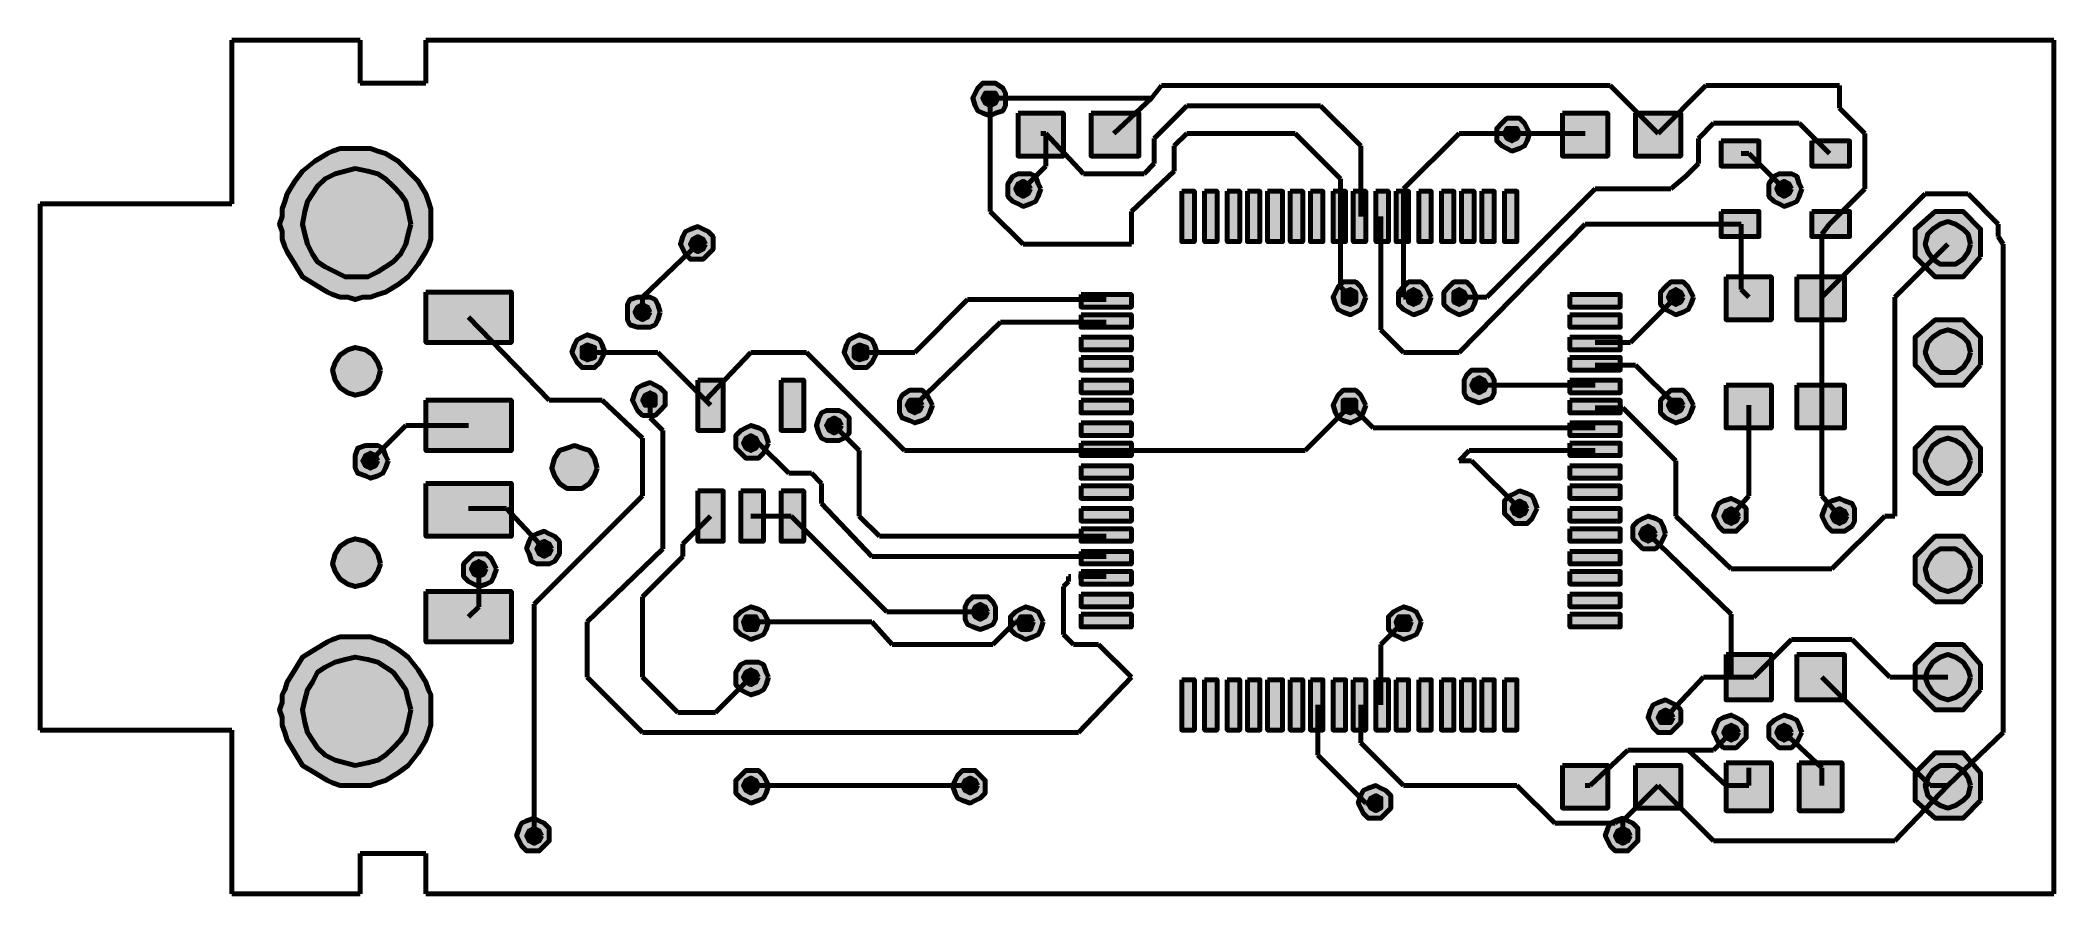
# Model space of a CAD drawing. Header units: inches. Extents: x 163.6 to 252.3, y 253.3 to 291.
import ezdxf

# ---------------------------------------------------------------- set-up
doc = ezdxf.new("R2010")
doc.units = ezdxf.units.IN
doc.header["$MEASUREMENT"] = 0
doc.layers.add('H', color=7, linetype='CONTINUOUS', lineweight=100)
doc.layers.add('P', color=250, linetype='CONTINUOUS', lineweight=100)

msp = doc.modelspace()

# ---------------------------------------------------------------- hatches: boundary and pattern name
at = {"layer": 'H', "linetype": 'Continuous'}
for color, points in [(0, [(206.111, 288.444), (206.111, 288.111), (206, 287.889), (205.667, 287.778), (205.444, 287.667), (205.111, 287.778), (204.889, 287.889), (204.778, 288.111), (204.667, 288.444), (204.778, 288.667), (204.889, 288.889), (205.111, 289.111), (205.444, 289.111), (205.667, 289.111), (206, 288.889), (206.111, 288.667)]), (7, [(205.778, 288.444), (205.667, 288.222), (205.444, 288.111), (205.222, 288.222), (205.111, 288.444), (205.222, 288.667), (205.444, 288.667), (205.667, 288.667)]), (0, [(206.667, 287.778), (208.667, 287.778), (208.667, 285.889), (206.667, 285.889)]), (0, [(209.889, 287.778), (212, 287.778), (212, 285.889), (209.889, 285.889)]), (0, [(230.667, 287.778), (232.667, 287.778), (232.667, 285.889), (230.667, 285.889)]), (0, [(233.889, 287.778), (235.889, 287.778), (235.889, 285.889), (233.889, 285.889)]), (0, [(229.222, 286.889), (229.111, 286.556), (229, 286.333), (228.778, 286.222), (228.444, 286.111), (228.222, 286.222), (228, 286.333), (227.778, 286.556), (227.778, 286.889), (227.778, 287.111), (228, 287.333), (228.222, 287.556), (228.444, 287.556), (228.778, 287.556), (229, 287.333), (229.111, 287.111)]), (7, [(228.778, 286.889), (228.667, 286.667), (228.444, 286.556), (228.222, 286.667), (228.111, 286.889), (228.222, 287.111), (228.444, 287.111), (228.667, 287.111)]), (0, [(180.778, 282.889), (180.778, 282.556), (180.778, 282.222), (180.667, 281.889), (180.556, 281.667), (180.222, 281.111), (179.778, 280.556), (179.333, 280.222), (178.778, 279.889), (178.444, 279.778), (178.111, 279.667), (177.778, 279.667), (177.444, 279.556), (177.111, 279.667), (176.778, 279.667), (176.444, 279.778), (176.222, 279.889), (175.667, 280.222), (175.111, 280.556), (174.778, 281.111), (174.444, 281.667), (174.333, 281.889), (174.222, 282.222), (174.222, 282.556), (174.111, 282.889), (174.222, 283.222), (174.222, 283.556), (174.333, 283.889), (174.444, 284.222), (174.778, 284.778), (175.111, 285.222), (175.667, 285.667), (176.222, 286), (176.444, 286.111), (176.778, 286.222), (177.111, 286.222), (177.444, 286.222), (177.778, 286.222), (178.111, 286.222), (178.444, 286.111), (178.778, 286), (179.333, 285.667), (179.778, 285.222), (180.222, 284.778), (180.556, 284.222), (180.667, 283.889), (180.778, 283.556), (180.778, 283.222)]), (0, [(237.667, 286.556), (239.333, 286.556), (239.333, 285.444), (237.667, 285.444)]), (0, [(241.667, 286.556), (243.333, 286.556), (243.333, 285.444), (241.667, 285.444)]), (7, [(179.889, 282.889), (179.778, 282.444), (179.667, 282), (179.444, 281.556), (179.111, 281.222), (178.778, 281), (178.444, 280.778), (178, 280.556), (177.444, 280.556), (177, 280.556), (176.556, 280.778), (176.111, 281), (175.778, 281.222), (175.556, 281.556), (175.333, 282), (175.222, 282.444), (175.111, 282.889), (175.222, 283.444), (175.333, 283.889), (175.556, 284.222), (175.778, 284.556), (176.111, 284.889), (176.556, 285.111), (177, 285.222), (177.444, 285.333), (178, 285.222), (178.444, 285.111), (178.778, 284.889), (179.111, 284.556), (179.444, 284.222), (179.667, 283.889), (179.778, 283.444)]), (0, [(207.667, 284.444), (207.556, 284.111), (207.444, 283.889), (207.222, 283.778), (206.889, 283.667), (206.667, 283.778), (206.444, 283.889), (206.222, 284.111), (206.222, 284.444), (206.222, 284.667), (206.444, 285), (206.667, 285.111), (206.889, 285.111), (207.222, 285.111), (207.444, 285), (207.556, 284.667)]), (0, [(241.222, 284.444), (241.111, 284.111), (241, 283.889), (240.778, 283.778), (240.444, 283.667), (240.222, 283.778), (240, 283.889), (239.778, 284.111), (239.778, 284.444), (239.778, 284.667), (240, 285), (240.222, 285.111), (240.444, 285.111), (240.778, 285.111), (241, 285), (241.111, 284.667)]), (7, [(207.222, 284.444), (207.111, 284.222), (206.889, 284.111), (206.667, 284.222), (206.556, 284.444), (206.667, 284.667), (206.889, 284.778), (207.111, 284.667)]), (0, [(213.889, 284.333), (214.444, 284.333), (214.444, 282.111), (213.889, 282.111)]), (0, [(214.889, 284.333), (215.444, 284.333), (215.444, 282.111), (214.889, 282.111)]), (0, [(215.889, 284.333), (216.444, 284.333), (216.444, 282.111), (215.889, 282.111)]), (0, [(216.778, 284.333), (217.333, 284.333), (217.333, 282.111), (216.778, 282.111)]), (0, [(217.667, 284.333), (218.333, 284.333), (218.333, 282.111), (217.667, 282.111)]), (0, [(218.667, 284.333), (219.222, 284.333), (219.222, 282.111), (218.667, 282.111)]), (0, [(219.556, 284.333), (220.111, 284.333), (220.111, 282.111), (219.556, 282.111)]), (0, [(220.556, 284.333), (221.111, 284.333), (221.111, 282.111), (220.556, 282.111)]), (0, [(221.444, 284.333), (222, 284.333), (222, 282.111), (221.444, 282.111)]), (0, [(222.444, 284.333), (223, 284.333), (223, 282.111), (222.444, 282.111)]), (0, [(223.333, 284.333), (223.889, 284.333), (223.889, 282.111), (223.333, 282.111)]), (0, [(224.333, 284.333), (224.889, 284.333), (224.889, 282.111), (224.333, 282.111)]), (0, [(225.333, 284.333), (225.889, 284.333), (225.889, 282.111), (225.333, 282.111)]), (0, [(226.222, 284.333), (226.778, 284.333), (226.778, 282.111), (226.222, 282.111)]), (0, [(227.111, 284.333), (227.667, 284.333), (227.667, 282.111), (227.111, 282.111)]), (0, [(228.111, 284.333), (228.667, 284.333), (228.667, 282.111), (228.111, 282.111)]), (7, [(240.778, 284.444), (240.667, 284.222), (240.444, 284.111), (240.222, 284.222), (240.111, 284.444), (240.222, 284.667), (240.444, 284.778), (240.667, 284.667)]), (0, [(237.667, 283.444), (239.333, 283.444), (239.333, 282.333), (237.667, 282.333)]), (0, [(241.667, 283.444), (243.333, 283.444), (243.333, 282.333), (241.667, 282.333)]), (0, [(249.111, 281.444), (248.333, 280.556), (247.111, 280.556), (246.222, 281.444), (246.222, 282.667), (247.111, 283.444), (248.333, 283.444), (249.111, 282.667)]), (0, [(193.222, 282), (193.222, 281.778), (193, 281.556), (192.778, 281.333), (192.556, 281.333), (192.222, 281.333), (192, 281.556), (191.889, 281.778), (191.778, 282), (191.889, 282.333), (192, 282.556), (192.222, 282.667), (192.556, 282.778), (192.778, 282.667), (193, 282.556), (193.222, 282.333)]), (7, [(192.889, 282), (192.778, 281.778), (192.556, 281.667), (192.333, 281.778), (192.222, 282), (192.333, 282.222), (192.556, 282.333), (192.778, 282.222)]), (7, [(248.667, 282), (248.556, 281.667), (248.333, 281.333), (248, 281.111), (247.667, 281.111), (247.333, 281.111), (247, 281.333), (246.778, 281.667), (246.667, 282), (246.778, 282.444), (247, 282.667), (247.333, 282.889), (247.667, 283), (248, 282.889), (248.333, 282.667), (248.556, 282.444)]), (0, [(237.889, 280.556), (239.889, 280.556), (239.889, 278.667), (237.889, 278.667)]), (0, [(241, 280.556), (243.111, 280.556), (243.111, 278.667), (241, 278.667)]), (0, [(180.556, 279.889), (184.333, 279.889), (184.333, 277.667), (180.556, 277.667)]), (0, [(190.889, 279), (190.778, 278.667), (190.667, 278.444), (190.444, 278.333), (190.111, 278.333), (189.889, 278.333), (189.556, 278.444), (189.444, 278.667), (189.444, 279), (189.444, 279.333), (189.556, 279.556), (189.889, 279.667), (190.111, 279.667), (190.444, 279.667), (190.667, 279.556), (190.778, 279.333)]), (0, [(209.444, 279.778), (211.667, 279.778), (211.667, 279.222), (209.444, 279.222)]), (0, [(222, 279.667), (221.889, 279.333), (221.778, 279.111), (221.556, 279), (221.333, 278.889), (221, 279), (220.778, 279.111), (220.667, 279.333), (220.556, 279.667), (220.667, 279.889), (220.778, 280.111), (221, 280.333), (221.333, 280.333), (221.556, 280.333), (221.778, 280.111), (221.889, 279.889)]), (7, [(221.556, 279.667), (221.556, 279.444), (221.333, 279.333), (221, 279.444), (221, 279.667), (221, 279.889), (221.333, 280), (221.556, 279.889)]), (0, [(224.889, 279.667), (224.778, 279.333), (224.667, 279.111), (224.444, 279), (224.111, 278.889), (223.889, 279), (223.667, 279.111), (223.444, 279.333), (223.444, 279.667), (223.444, 279.889), (223.667, 280.111), (223.889, 280.333), (224.111, 280.333), (224.444, 280.333), (224.667, 280.111), (224.778, 279.889)]), (7, [(224.444, 279.667), (224.333, 279.444), (224.111, 279.333), (223.889, 279.444), (223.889, 279.667), (223.889, 279.889), (224.111, 280), (224.333, 279.889)]), (0, [(226.889, 279.667), (226.778, 279.333), (226.667, 279.111), (226.444, 279), (226.111, 278.889), (225.889, 279), (225.667, 279.111), (225.444, 279.333), (225.444, 279.667), (225.444, 279.889), (225.667, 280.111), (225.889, 280.333), (226.111, 280.333), (226.444, 280.333), (226.667, 280.111), (226.778, 279.889)]), (7, [(226.444, 279.667), (226.333, 279.444), (226.111, 279.333), (225.889, 279.444), (225.889, 279.667), (225.889, 279.889), (226.111, 280), (226.333, 279.889)]), (0, [(231, 279.778), (233.222, 279.778), (233.222, 279.222), (231, 279.222)]), (0, [(236.444, 279.667), (236.333, 279.333), (236.222, 279.111), (236, 279), (235.667, 278.889), (235.444, 279), (235.222, 279.111), (235, 279.333), (235, 279.667), (235, 279.889), (235.222, 280.111), (235.444, 280.333), (235.667, 280.333), (236, 280.333), (236.222, 280.111), (236.333, 279.889)]), (7, [(236, 279.667), (235.889, 279.444), (235.667, 279.333), (235.444, 279.444), (235.333, 279.667), (235.444, 279.889), (235.667, 280), (235.889, 279.889)]), (7, [(190.444, 279), (190.333, 278.778), (190.111, 278.667), (189.889, 278.778), (189.778, 279), (189.889, 279.222), (190.111, 279.333), (190.333, 279.222)]), (0, [(209.444, 278.889), (211.667, 278.889), (211.667, 278.333), (209.444, 278.333)]), (0, [(231, 278.889), (233.222, 278.889), (233.222, 278.333), (231, 278.333)]), (0, [(188.444, 277.222), (188.333, 277), (188.222, 276.778), (188, 276.556), (187.667, 276.556), (187.444, 276.556), (187.222, 276.778), (187.111, 277), (187, 277.222), (187.111, 277.556), (187.222, 277.778), (187.444, 277.889), (187.667, 278), (188, 277.889), (188.222, 277.778), (188.333, 277.556)]), (0, [(200.444, 277.222), (200.333, 277), (200.222, 276.778), (200, 276.556), (199.667, 276.556), (199.444, 276.556), (199.222, 276.778), (199.111, 277), (199, 277.222), (199.111, 277.556), (199.222, 277.778), (199.444, 277.889), (199.667, 278), (200, 277.889), (200.222, 277.778), (200.333, 277.556)]), (0, [(209.444, 277.889), (211.667, 277.889), (211.667, 277.333), (209.444, 277.333)]), (0, [(231, 277.889), (233.222, 277.889), (233.222, 277.333), (231, 277.333)]), (0, [(249.111, 276.667), (248.333, 275.778), (247.111, 275.778), (246.222, 276.667), (246.222, 277.889), (247.111, 278.667), (248.333, 278.667), (249.111, 277.889)]), (7, [(248.667, 277.222), (248.556, 276.889), (248.333, 276.556), (248, 276.333), (247.667, 276.333), (247.333, 276.333), (247, 276.556), (246.778, 276.889), (246.667, 277.222), (246.778, 277.667), (247, 277.889), (247.333, 278.111), (247.667, 278.222), (248, 278.111), (248.333, 277.889), (248.556, 277.667)]), (7, [(178.556, 276.444), (178.444, 276), (178.222, 275.667), (177.889, 275.444), (177.444, 275.333), (177.111, 275.444), (176.778, 275.667), (176.556, 276), (176.444, 276.444), (176.556, 276.778), (176.778, 277.111), (177.111, 277.333), (177.444, 277.444), (177.889, 277.333), (178.222, 277.111), (178.444, 276.778)]), (7, [(188, 277.222), (188, 277), (187.667, 276.889), (187.444, 277), (187.444, 277.222), (187.444, 277.444), (187.667, 277.556), (188, 277.444)]), (7, [(200, 277.222), (200, 277), (199.667, 276.889), (199.444, 277), (199.444, 277.222), (199.444, 277.444), (199.667, 277.556), (200, 277.444)]), (0, [(209.444, 277), (211.667, 277), (211.667, 276.444), (209.444, 276.444)]), (0, [(231, 277), (233.222, 277), (233.222, 276.444), (231, 276.444)]), (0, [(227.667, 275.778), (227.667, 275.444), (227.556, 275.222), (227.333, 275.111), (227, 275), (226.667, 275.111), (226.444, 275.222), (226.333, 275.444), (226.333, 275.778), (226.333, 276), (226.444, 276.222), (226.667, 276.444), (227, 276.444), (227.333, 276.444), (227.556, 276.222), (227.667, 276)]), (7, [(227.333, 275.778), (227.222, 275.556), (227, 275.444), (226.778, 275.556), (226.667, 275.778), (226.778, 276), (227, 276.111), (227.222, 276)]), (0, [(191.111, 275.111), (191.111, 274.889), (190.889, 274.667), (190.667, 274.444), (190.444, 274.444), (190.111, 274.444), (189.889, 274.667), (189.778, 274.889), (189.667, 275.111), (189.778, 275.444), (189.889, 275.667), (190.111, 275.778), (190.444, 275.889), (190.667, 275.778), (190.889, 275.667), (191.111, 275.444)]), (7, [(190.667, 275.111), (190.667, 274.889), (190.444, 274.889), (190.222, 274.889), (190.111, 275.111), (190.222, 275.333), (190.444, 275.444), (190.667, 275.333)]), (0, [(192.556, 276), (193.667, 276), (193.667, 273.778), (192.556, 273.778)]), (0, [(196.222, 276), (197.222, 276), (197.222, 273.778), (196.222, 273.778)]), (0, [(202.889, 274.889), (202.778, 274.556), (202.667, 274.333), (202.444, 274.222), (202.111, 274.111), (201.889, 274.222), (201.556, 274.333), (201.444, 274.556), (201.444, 274.889), (201.444, 275.111), (201.556, 275.333), (201.889, 275.556), (202.111, 275.556), (202.444, 275.556), (202.667, 275.333), (202.778, 275.111)]), (0, [(209.444, 276), (211.667, 276), (211.667, 275.444), (209.444, 275.444)]), (0, [(222, 274.889), (221.889, 274.556), (221.778, 274.333), (221.556, 274.222), (221.333, 274.111), (221, 274.222), (220.778, 274.333), (220.667, 274.556), (220.556, 274.889), (220.667, 275.111), (220.778, 275.333), (221, 275.556), (221.333, 275.556), (221.556, 275.556), (221.778, 275.333), (221.889, 275.111)]), (0, [(231, 276), (233.222, 276), (233.222, 275.444), (231, 275.444)]), (0, [(236.444, 274.889), (236.333, 274.556), (236.222, 274.333), (236, 274.222), (235.667, 274.111), (235.444, 274.222), (235.222, 274.333), (235, 274.556), (235, 274.889), (235, 275.111), (235.222, 275.333), (235.444, 275.556), (235.667, 275.556), (236, 275.556), (236.222, 275.333), (236.333, 275.111)]), (0, [(237.889, 275.778), (239.889, 275.778), (239.889, 273.889), (237.889, 273.889)]), (0, [(241, 275.778), (243.111, 275.778), (243.111, 273.889), (241, 273.889)]), (0, [(180.556, 275.111), (184.333, 275.111), (184.333, 272.889), (180.556, 272.889)]), (0, [(199.222, 274), (199.222, 273.667), (199, 273.444), (198.778, 273.333), (198.556, 273.333), (198.222, 273.333), (198, 273.444), (197.889, 273.667), (197.778, 274), (197.889, 274.333), (198, 274.556), (198.222, 274.667), (198.556, 274.667), (198.778, 274.667), (199, 274.556), (199.222, 274.333)]), (7, [(198.889, 274), (198.778, 273.778), (198.556, 273.667), (198.333, 273.778), (198.222, 274), (198.333, 274.222), (198.556, 274.333), (198.778, 274.222)]), (7, [(202.444, 274.889), (202.333, 274.667), (202.111, 274.556), (201.889, 274.667), (201.778, 274.889), (201.889, 275.111), (202.111, 275.111), (202.333, 275.111)]), (0, [(209.444, 275.111), (211.667, 275.111), (211.667, 274.556), (209.444, 274.556)]), (7, [(221.556, 274.889), (221.556, 274.667), (221.333, 274.556), (221, 274.667), (221, 274.889), (221, 275.111), (221.333, 275.111), (221.556, 275.111)]), (0, [(231, 275.111), (233.222, 275.111), (233.222, 274.556), (231, 274.556)]), (7, [(236, 274.889), (235.889, 274.667), (235.667, 274.556), (235.444, 274.667), (235.333, 274.889), (235.444, 275.111), (235.667, 275.111), (235.889, 275.111)]), (0, [(195.667, 273.222), (195.556, 273), (195.444, 272.778), (195.222, 272.556), (194.889, 272.556), (194.667, 272.556), (194.444, 272.778), (194.222, 273), (194.222, 273.222), (194.222, 273.556), (194.444, 273.778), (194.667, 273.889), (194.889, 274), (195.222, 273.889), (195.444, 273.778), (195.556, 273.556)]), (7, [(195.222, 273.222), (195.111, 273), (194.889, 272.889), (194.667, 273), (194.556, 273.222), (194.667, 273.444), (194.889, 273.556), (195.111, 273.444)]), (0, [(209.444, 274.111), (211.667, 274.111), (211.667, 273.556), (209.444, 273.556)]), (0, [(231, 274.111), (233.222, 274.111), (233.222, 273.556), (231, 273.556)]), (0, [(249.111, 271.889), (248.333, 271), (247.111, 271), (246.222, 271.889), (246.222, 273), (247.111, 273.889), (248.333, 273.889), (249.111, 273)]), (7, [(248.667, 272.444), (248.556, 272.111), (248.333, 271.778), (248, 271.556), (247.667, 271.444), (247.333, 271.556), (247, 271.778), (246.778, 272.111), (246.667, 272.444), (246.778, 272.778), (247, 273.111), (247.333, 273.333), (247.667, 273.444), (248, 273.333), (248.333, 273.111), (248.556, 272.778)]), (0, [(178.889, 272.444), (178.778, 272.111), (178.667, 271.889), (178.444, 271.778), (178.111, 271.667), (177.889, 271.778), (177.556, 271.889), (177.444, 272.111), (177.444, 272.444), (177.444, 272.667), (177.556, 273), (177.889, 273.111), (178.111, 273.111), (178.444, 273.111), (178.667, 273), (178.778, 272.667)]), (7, [(178.444, 272.444), (178.333, 272.222), (178.111, 272.111), (177.889, 272.222), (177.778, 272.444), (177.889, 272.667), (178.111, 272.778), (178.333, 272.667)]), (7, [(188.111, 272.111), (188, 271.778), (187.778, 271.444), (187.444, 271.222), (187.111, 271.222), (186.778, 271.222), (186.444, 271.444), (186.222, 271.778), (186.111, 272.111), (186.222, 272.556), (186.444, 272.889), (186.778, 273), (187.111, 273.111), (187.444, 273), (187.778, 272.889), (188, 272.556)]), (0, [(209.444, 273.222), (211.667, 273.222), (211.667, 272.667), (209.444, 272.667)]), (0, [(231, 273.222), (233.222, 273.222), (233.222, 272.667), (231, 272.667)]), (0, [(209.444, 272.222), (211.667, 272.222), (211.667, 271.667), (209.444, 271.667)]), (0, [(231, 272.222), (233.222, 272.222), (233.222, 271.667), (231, 271.667)]), (0, [(180.556, 271.444), (184.333, 271.444), (184.333, 269.111), (180.556, 269.111)]), (0, [(192.556, 271.111), (193.667, 271.111), (193.667, 268.889), (192.556, 268.889)]), (0, [(194.444, 271.111), (195.444, 271.111), (195.444, 268.889), (194.444, 268.889)]), (0, [(196.222, 271.111), (197.222, 271.111), (197.222, 268.889), (196.222, 268.889)]), (0, [(209.444, 271.333), (211.667, 271.333), (211.667, 270.778), (209.444, 270.778)]), (0, [(229.556, 270.333), (229.444, 270.111), (229.333, 269.889), (229.111, 269.667), (228.778, 269.667), (228.556, 269.667), (228.333, 269.889), (228.111, 270.111), (228.111, 270.333), (228.111, 270.667), (228.333, 270.889), (228.556, 271), (228.778, 271.111), (229.111, 271), (229.333, 270.889), (229.444, 270.667)]), (0, [(231, 271.333), (233.222, 271.333), (233.222, 270.778), (231, 270.778)]), (0, [(238.778, 270), (238.778, 269.778), (238.556, 269.556), (238.333, 269.333), (238.111, 269.333), (237.778, 269.333), (237.556, 269.556), (237.444, 269.778), (237.333, 270), (237.444, 270.333), (237.556, 270.556), (237.778, 270.667), (238.111, 270.778), (238.333, 270.667), (238.556, 270.556), (238.778, 270.333)]), (0, [(243.556, 270), (243.556, 269.778), (243.444, 269.556), (243.111, 269.333), (242.889, 269.333), (242.556, 269.333), (242.333, 269.556), (242.222, 269.778), (242.111, 270), (242.222, 270.333), (242.333, 270.556), (242.556, 270.667), (242.889, 270.778), (243.111, 270.667), (243.444, 270.556), (243.556, 270.333)]), (0, [(209.444, 270.333), (211.667, 270.333), (211.667, 269.778), (209.444, 269.778)]), (7, [(229.111, 270.333), (229, 270.111), (228.778, 270), (228.556, 270.111), (228.444, 270.333), (228.556, 270.556), (228.778, 270.667), (229, 270.556)]), (0, [(231, 270.333), (233.222, 270.333), (233.222, 269.778), (231, 269.778)]), (0, [(235.222, 269.222), (235.111, 269), (235, 268.778), (234.778, 268.556), (234.444, 268.556), (234.222, 268.556), (234, 268.778), (233.778, 269), (233.778, 269.222), (233.778, 269.556), (234, 269.778), (234.222, 269.889), (234.444, 270), (234.778, 269.889), (235, 269.778), (235.111, 269.556)]), (7, [(238.444, 270), (238.333, 269.778), (238.111, 269.667), (237.889, 269.778), (237.778, 270), (237.889, 270.222), (238.111, 270.333), (238.333, 270.222)]), (7, [(243.222, 270), (243.111, 269.778), (242.889, 269.667), (242.667, 269.778), (242.556, 270), (242.667, 270.222), (242.889, 270.333), (243.111, 270.222)]), (7, [(178.556, 267.889), (178.444, 267.556), (178.222, 267.222), (177.889, 267), (177.444, 266.889), (177.111, 267), (176.778, 267.222), (176.556, 267.556), (176.444, 267.889), (176.556, 268.333), (176.778, 268.667), (177.111, 268.889), (177.444, 269), (177.889, 268.889), (178.222, 268.667), (178.444, 268.333)]), (0, [(186.444, 268.556), (186.444, 268.333), (186.222, 268), (186, 267.889), (185.778, 267.889), (185.444, 267.889), (185.222, 268), (185.111, 268.333), (185, 268.556), (185.111, 268.889), (185.222, 269.111), (185.444, 269.222), (185.778, 269.333), (186, 269.222), (186.222, 269.111), (186.444, 268.889)]), (0, [(209.444, 269.444), (211.667, 269.444), (211.667, 268.889), (209.444, 268.889)]), (0, [(231, 269.444), (233.222, 269.444), (233.222, 268.889), (231, 268.889)]), (7, [(234.778, 269.222), (234.667, 269), (234.444, 268.889), (234.222, 269), (234.111, 269.222), (234.222, 269.444), (234.444, 269.556), (234.667, 269.444)]), (0, [(249.111, 267), (248.333, 266.222), (247.111, 266.222), (246.222, 267), (246.222, 268.222), (247.111, 269.111), (248.333, 269.111), (249.111, 268.222)]), (0, [(183.667, 267.667), (183.556, 267.333), (183.444, 267.111), (183.222, 267), (182.889, 266.889), (182.667, 267), (182.444, 267.111), (182.222, 267.333), (182.222, 267.667), (182.222, 267.889), (182.444, 268.111), (182.667, 268.333), (182.889, 268.333), (183.222, 268.333), (183.444, 268.111), (183.556, 267.889)]), (7, [(186.111, 268.556), (186, 268.333), (185.778, 268.222), (185.556, 268.333), (185.444, 268.556), (185.556, 268.778), (185.778, 268.889), (186, 268.778)]), (0, [(209.444, 268.444), (211.667, 268.444), (211.667, 267.889), (209.444, 267.889)]), (0, [(231, 268.444), (233.222, 268.444), (233.222, 267.889), (231, 267.889)]), (7, [(248.667, 267.667), (248.556, 267.222), (248.333, 267), (248, 266.778), (247.667, 266.667), (247.333, 266.778), (247, 267), (246.778, 267.222), (246.667, 267.667), (246.778, 268), (247, 268.333), (247.333, 268.556), (247.667, 268.556), (248, 268.556), (248.333, 268.333), (248.556, 268)]), (7, [(183.222, 267.667), (183.111, 267.444), (182.889, 267.333), (182.667, 267.444), (182.556, 267.667), (182.667, 267.889), (182.889, 268), (183.111, 267.889)]), (0, [(209.444, 267.556), (211.667, 267.556), (211.667, 267), (209.444, 267)]), (0, [(231, 267.556), (233.222, 267.556), (233.222, 267), (231, 267)]), (0, [(180.556, 266.667), (184.333, 266.667), (184.333, 264.444), (180.556, 264.444)]), (0, [(205.667, 265.778), (205.667, 265.444), (205.556, 265.222), (205.333, 265.111), (205, 265), (204.667, 265.111), (204.444, 265.222), (204.333, 265.444), (204.333, 265.778), (204.333, 266), (204.444, 266.222), (204.667, 266.444), (205, 266.444), (205.333, 266.444), (205.556, 266.222), (205.667, 266)]), (0, [(209.444, 266.556), (211.667, 266.556), (211.667, 266), (209.444, 266)]), (0, [(231, 266.556), (233.222, 266.556), (233.222, 266), (231, 266)]), (0, [(195.667, 265.333), (195.556, 265), (195.444, 264.778), (195.222, 264.667), (194.889, 264.556), (194.667, 264.667), (194.444, 264.778), (194.222, 265), (194.222, 265.333), (194.222, 265.556), (194.444, 265.778), (194.667, 265.889), (194.889, 266), (195.222, 265.889), (195.444, 265.778), (195.556, 265.556)]), (7, [(195.222, 265.333), (195.111, 265), (194.889, 265), (194.667, 265), (194.556, 265.333), (194.667, 265.556), (194.889, 265.556), (195.111, 265.556)]), (7, [(205.333, 265.778), (205.222, 265.556), (205, 265.444), (204.778, 265.556), (204.667, 265.778), (204.778, 266), (205, 266.111), (205.222, 266)]), (0, [(207.778, 265.333), (207.667, 265), (207.556, 264.778), (207.333, 264.667), (207, 264.556), (206.778, 264.667), (206.556, 264.778), (206.333, 265), (206.333, 265.333), (206.333, 265.556), (206.556, 265.778), (206.778, 265.889), (207, 266), (207.333, 265.889), (207.556, 265.778), (207.667, 265.556)]), (7, [(207.333, 265.333), (207.222, 265), (207, 265), (206.778, 265), (206.667, 265.333), (206.778, 265.556), (207, 265.556), (207.222, 265.556)]), (0, [(209.444, 265.667), (211.667, 265.667), (211.667, 265.111), (209.444, 265.111)]), (0, [(224.444, 265.333), (224.333, 265), (224.222, 264.778), (224, 264.667), (223.667, 264.556), (223.444, 264.667), (223.222, 264.778), (223, 265), (223, 265.333), (223, 265.556), (223.222, 265.778), (223.444, 265.889), (223.667, 266), (224, 265.889), (224.222, 265.778), (224.333, 265.556)]), (7, [(224, 265.333), (223.889, 265), (223.667, 265), (223.444, 265), (223.333, 265.333), (223.444, 265.556), (223.667, 265.556), (223.889, 265.556)]), (0, [(231, 265.667), (233.222, 265.667), (233.222, 265.111), (231, 265.111)]), (0, [(180.778, 261.444), (180.778, 261.111), (180.778, 260.778), (180.667, 260.444), (180.556, 260.111), (180.222, 259.556), (179.778, 259), (179.333, 258.667), (178.778, 258.333), (178.444, 258.222), (178.111, 258.111), (177.778, 258.111), (177.444, 258.111), (177.111, 258.111), (176.778, 258.111), (176.444, 258.222), (176.222, 258.333), (175.667, 258.667), (175.111, 259), (174.778, 259.556), (174.444, 260.111), (174.333, 260.444), (174.222, 260.778), (174.222, 261.111), (174.111, 261.444), (174.222, 261.778), (174.222, 262.111), (174.333, 262.333), (174.444, 262.667), (174.778, 263.222), (175.111, 263.778), (175.667, 264.111), (176.222, 264.444), (176.444, 264.556), (176.778, 264.667), (177.111, 264.667), (177.444, 264.667), (177.778, 264.667), (178.111, 264.667), (178.444, 264.556), (178.778, 264.444), (179.333, 264.111), (179.778, 263.778), (180.222, 263.222), (180.556, 262.667), (180.667, 262.333), (180.778, 262.111), (180.778, 261.778)]), (7, [(179.889, 261.444), (179.778, 260.889), (179.667, 260.444), (179.444, 260.111), (179.111, 259.778), (178.778, 259.444), (178.444, 259.222), (178, 259.111), (177.444, 259), (177, 259.111), (176.556, 259.222), (176.111, 259.444), (175.778, 259.778), (175.556, 260.111), (175.333, 260.444), (175.222, 260.889), (175.111, 261.444), (175.222, 261.889), (175.333, 262.333), (175.556, 262.667), (175.778, 263.111), (176.111, 263.333), (176.556, 263.556), (177, 263.667), (177.444, 263.778), (178, 263.667), (178.444, 263.556), (178.778, 263.333), (179.111, 263.111), (179.444, 262.667), (179.667, 262.333), (179.778, 261.889)]), (0, [(237.889, 263.889), (239.889, 263.889), (239.889, 261.889), (237.889, 261.889)]), (0, [(241, 263.889), (243.111, 263.889), (243.111, 261.889), (241, 261.889)]), (0, [(249.111, 262.333), (248.333, 261.444), (247.111, 261.444), (246.222, 262.333), (246.222, 263.444), (247.111, 264.333), (248.333, 264.333), (249.111, 263.444)]), (7, [(248.667, 262.889), (248.556, 262.556), (248.333, 262.222), (248, 262), (247.667, 261.889), (247.333, 262), (247, 262.222), (246.778, 262.556), (246.667, 262.889), (246.778, 263.222), (247, 263.556), (247.333, 263.778), (247.667, 263.889), (248, 263.778), (248.333, 263.556), (248.556, 263.222)]), (0, [(195.667, 262.889), (195.556, 262.556), (195.444, 262.333), (195.222, 262.222), (194.889, 262.111), (194.667, 262.222), (194.444, 262.333), (194.222, 262.556), (194.222, 262.889), (194.222, 263.111), (194.444, 263.444), (194.667, 263.556), (194.889, 263.556), (195.222, 263.556), (195.444, 263.444), (195.556, 263.111)]), (7, [(195.222, 262.889), (195.111, 262.667), (194.889, 262.556), (194.667, 262.667), (194.556, 262.889), (194.667, 263.111), (194.889, 263.222), (195.111, 263.111)]), (0, [(213.889, 262.778), (214.444, 262.778), (214.444, 260.556), (213.889, 260.556)]), (0, [(214.889, 262.778), (215.444, 262.778), (215.444, 260.556), (214.889, 260.556)]), (0, [(215.889, 262.778), (216.444, 262.778), (216.444, 260.556), (215.889, 260.556)]), (0, [(216.778, 262.778), (217.333, 262.778), (217.333, 260.556), (216.778, 260.556)]), (0, [(217.667, 262.778), (218.333, 262.778), (218.333, 260.556), (217.667, 260.556)]), (0, [(218.667, 262.778), (219.222, 262.778), (219.222, 260.556), (218.667, 260.556)]), (0, [(219.556, 262.778), (220.111, 262.778), (220.111, 260.556), (219.556, 260.556)]), (0, [(220.556, 262.778), (221.111, 262.778), (221.111, 260.556), (220.556, 260.556)]), (0, [(221.444, 262.778), (222, 262.778), (222, 260.556), (221.444, 260.556)]), (0, [(222.444, 262.778), (223, 262.778), (223, 260.556), (222.444, 260.556)]), (0, [(223.333, 262.778), (223.889, 262.778), (223.889, 260.556), (223.333, 260.556)]), (0, [(224.333, 262.778), (224.889, 262.778), (224.889, 260.556), (224.333, 260.556)]), (0, [(225.333, 262.778), (225.889, 262.778), (225.889, 260.556), (225.333, 260.556)]), (0, [(226.222, 262.778), (226.778, 262.778), (226.778, 260.556), (226.222, 260.556)]), (0, [(227.111, 262.778), (227.667, 262.778), (227.667, 260.556), (227.111, 260.556)]), (0, [(228.111, 262.778), (228.667, 262.778), (228.667, 260.556), (228.111, 260.556)]), (0, [(235.889, 261.111), (235.889, 260.889), (235.667, 260.667), (235.444, 260.444), (235.222, 260.444), (234.889, 260.444), (234.667, 260.667), (234.556, 260.889), (234.444, 261.111), (234.556, 261.444), (234.667, 261.667), (234.889, 261.778), (235.222, 261.889), (235.444, 261.778), (235.667, 261.667), (235.889, 261.444)]), (7, [(235.556, 261.111), (235.444, 260.889), (235.222, 260.889), (235, 260.889), (234.889, 261.111), (235, 261.333), (235.222, 261.444), (235.444, 261.333)]), (0, [(238.778, 260.444), (238.778, 260.222), (238.556, 260), (238.333, 259.778), (238.111, 259.778), (237.778, 259.778), (237.556, 260), (237.444, 260.222), (237.333, 260.444), (237.444, 260.778), (237.556, 261), (237.778, 261.111), (238.111, 261.222), (238.333, 261.111), (238.556, 261), (238.778, 260.778)]), (0, [(241.222, 260.444), (241.111, 260.222), (241, 260), (240.778, 259.778), (240.444, 259.778), (240.222, 259.778), (240, 260), (239.778, 260.222), (239.778, 260.444), (239.778, 260.778), (240, 261), (240.222, 261.111), (240.444, 261.222), (240.778, 261.111), (241, 261), (241.111, 260.778)]), (7, [(238.444, 260.444), (238.333, 260.222), (238.111, 260.111), (237.889, 260.222), (237.778, 260.444), (237.889, 260.667), (238.111, 260.778), (238.333, 260.667)]), (7, [(240.778, 260.444), (240.667, 260.222), (240.444, 260.111), (240.222, 260.222), (240.111, 260.444), (240.222, 260.667), (240.444, 260.778), (240.667, 260.667)]), (0, [(249.111, 257.444), (248.333, 256.667), (247.111, 256.667), (246.222, 257.444), (246.222, 258.667), (247.111, 259.556), (248.333, 259.556), (249.111, 258.667)]), (0, [(195.667, 258.111), (195.556, 257.778), (195.444, 257.556), (195.222, 257.444), (194.889, 257.333), (194.667, 257.444), (194.444, 257.556), (194.222, 257.778), (194.222, 258.111), (194.222, 258.333), (194.444, 258.556), (194.667, 258.778), (194.889, 258.778), (195.222, 258.778), (195.444, 258.556), (195.556, 258.333)]), (7, [(195.222, 258.111), (195.111, 257.889), (194.889, 257.778), (194.667, 257.889), (194.556, 258.111), (194.667, 258.333), (194.889, 258.444), (195.111, 258.333)]), (0, [(205.222, 258.111), (205.222, 257.778), (205, 257.556), (204.778, 257.444), (204.556, 257.333), (204.222, 257.444), (204, 257.556), (203.889, 257.778), (203.778, 258.111), (203.889, 258.333), (204, 258.556), (204.222, 258.778), (204.556, 258.778), (204.778, 258.778), (205, 258.556), (205.222, 258.333)]), (7, [(204.889, 258.111), (204.778, 257.889), (204.556, 257.778), (204.333, 257.889), (204.222, 258.111), (204.333, 258.333), (204.556, 258.444), (204.778, 258.333)]), (0, [(230.667, 259), (232.667, 259), (232.667, 257.111), (230.667, 257.111)]), (0, [(233.889, 259), (235.889, 259), (235.889, 257.111), (233.889, 257.111)]), (0, [(237.889, 259.111), (239.889, 259.111), (239.889, 257), (237.889, 257)]), (0, [(241.111, 259.111), (243, 259.111), (243, 257), (241.111, 257)]), (7, [(248.667, 258.111), (248.556, 257.667), (248.333, 257.444), (248, 257.222), (247.667, 257.111), (247.333, 257.222), (247, 257.444), (246.778, 257.667), (246.667, 258.111), (246.778, 258.444), (247, 258.778), (247.333, 259), (247.667, 259), (248, 259), (248.333, 258.778), (248.556, 258.444)]), (0, [(223.111, 257.333), (223.111, 257.111), (222.889, 256.889), (222.667, 256.667), (222.444, 256.667), (222.111, 256.667), (221.889, 256.889), (221.778, 257.111), (221.667, 257.333), (221.778, 257.667), (221.889, 257.889), (222.111, 258), (222.444, 258.111), (222.667, 258), (222.889, 257.889), (223.111, 257.667)]), (7, [(222.667, 257.333), (222.667, 257.111), (222.444, 257), (222.222, 257.111), (222.111, 257.333), (222.222, 257.556), (222.444, 257.667), (222.667, 257.556)]), (0, [(186, 255.889), (186, 255.667), (185.778, 255.444), (185.556, 255.222), (185.333, 255.222), (185, 255.222), (184.778, 255.444), (184.667, 255.667), (184.556, 255.889), (184.667, 256.222), (184.778, 256.444), (185, 256.556), (185.333, 256.667), (185.556, 256.556), (185.778, 256.444), (186, 256.222)]), (0, [(234, 255.889), (234, 255.667), (233.778, 255.444), (233.556, 255.222), (233.333, 255.222), (233, 255.222), (232.778, 255.444), (232.667, 255.667), (232.556, 255.889), (232.667, 256.222), (232.778, 256.444), (233, 256.556), (233.333, 256.667), (233.556, 256.556), (233.778, 256.444), (234, 256.222)]), (7, [(185.667, 255.889), (185.556, 255.667), (185.333, 255.556), (185.111, 255.667), (185, 255.889), (185.111, 256.111), (185.333, 256.222), (185.556, 256.111)]), (7, [(233.667, 255.889), (233.556, 255.667), (233.333, 255.556), (233.111, 255.667), (233, 255.889), (233.111, 256.111), (233.333, 256.222), (233.556, 256.111)])]:
    msp.add_hatch(color=color, dxfattribs=at).paths.add_polyline_path(points)

# ---------------------------------------------------------------- linework, layer by layer
at = {"layer": 'P', "color": 0, "linetype": 'Continuous'}
for points in [[(177.667, 291), (172, 291)], [(172, 291), (172, 283.778)], [(177.667, 289.111), (177.667, 291)], [(252.333, 291), (180.556, 291)], [(180.556, 291), (180.556, 289.111)], [(252.333, 253.333), (252.333, 291)], [(180.556, 289.111), (177.667, 289.111)], [(206.111, 288.444), (206.111, 288.111), (206, 287.889), (205.667, 287.778), (205.444, 287.667), (205.111, 287.778), (204.889, 287.889), (204.778, 288.111), (204.667, 288.444), (204.778, 288.667), (204.889, 288.889), (205.111, 289.111), (205.444, 289.111), (205.667, 289.111), (206, 288.889), (206.111, 288.667), (206.111, 288.444)], [(205.778, 288.444), (205.667, 288.222), (205.444, 288.111), (205.222, 288.222), (205.111, 288.444), (205.222, 288.667), (205.444, 288.667), (205.667, 288.667), (205.778, 288.444)], [(212.556, 288.444), (213, 289)], [(213, 289), (232.778, 289)], [(232.778, 289), (234.889, 286.889)], [(237, 289), (234.889, 286.889)], [(242.889, 289), (237, 289)], [(242.889, 288), (242.889, 289)], [(205.444, 288.444), (205.556, 288.444)], [(205.444, 283.444), (205.444, 288.444)], [(205.556, 288.444), (209, 288.444)], [(206.667, 287.778), (208.667, 287.778), (208.667, 285.889), (206.667, 285.889), (206.667, 287.778)], [(209, 288.444), (209.111, 288.444)], [(209.111, 288.444), (212.556, 288.444)], [(209.889, 287.778), (212, 287.778), (212, 285.889), (209.889, 285.889), (209.889, 287.778)], [(210.889, 286.889), (212.556, 288.444)], [(212.667, 286.667), (214.111, 288.111)], [(214.111, 288.111), (220, 288.111)], [(221.778, 286.333), (220, 288.111)], [(230.667, 287.778), (232.667, 287.778), (232.667, 285.889), (230.667, 285.889), (230.667, 287.778)], [(233.889, 287.778), (235.889, 287.778), (235.889, 285.889), (233.889, 285.889), (233.889, 287.778)], [(244, 286.889), (242.889, 288)], [(207.667, 286.889), (207.889, 286.889)], [(207.889, 286.889), (209.556, 285.111)], [(207.889, 285.444), (207.889, 286.889)], [(214.111, 286.889), (213.556, 286.333)], [(218.889, 286.889), (214.111, 286.889)], [(220.889, 284.889), (218.889, 286.889)], [(223.667, 284.444), (226.111, 286.889)], [(226.111, 286.889), (228.444, 286.889)], [(229.222, 286.889), (229.111, 286.556), (229, 286.333), (228.778, 286.222), (228.444, 286.111), (228.222, 286.222), (228, 286.333), (227.778, 286.556), (227.778, 286.889), (227.778, 287.111), (228, 287.333), (228.222, 287.556), (228.444, 287.556), (228.778, 287.556), (229, 287.333), (229.111, 287.111), (229.222, 286.889)], [(228.778, 286.889), (228.667, 286.667), (228.444, 286.556), (228.222, 286.667), (228.111, 286.889), (228.222, 287.111), (228.444, 287.111), (228.667, 287.111), (228.778, 286.889)], [(228.444, 286.889), (231.667, 286.889)], [(237.333, 287.333), (236.667, 286.667)], [(241.111, 287.333), (237.333, 287.333)], [(242.444, 286), (241.111, 287.333)], [(244, 284.444), (244, 286.889)], [(180.778, 282.889), (180.778, 282.556), (180.778, 282.222), (180.667, 281.889), (180.556, 281.667), (180.222, 281.111), (179.778, 280.556), (179.333, 280.222), (178.778, 279.889), (178.444, 279.778), (178.111, 279.667), (177.778, 279.667), (177.444, 279.556), (177.111, 279.667), (176.778, 279.667), (176.444, 279.778), (176.222, 279.889), (175.667, 280.222), (175.111, 280.556), (174.778, 281.111), (174.444, 281.667), (174.333, 281.889), (174.222, 282.222), (174.222, 282.556), (174.111, 282.889), (174.222, 283.222), (174.222, 283.556), (174.333, 283.889), (174.444, 284.222), (174.778, 284.778), (175.111, 285.222), (175.667, 285.667), (176.222, 286), (176.444, 286.111), (176.778, 286.222), (177.111, 286.222), (177.444, 286.222), (177.778, 286.222), (178.111, 286.222), (178.444, 286.111), (178.778, 286), (179.333, 285.667), (179.778, 285.222), (180.222, 284.778), (180.556, 284.222), (180.667, 283.889), (180.778, 283.556), (180.778, 283.222), (180.778, 282.889)], [(212.667, 285.556), (212.667, 286.667)], [(213.556, 285.222), (213.556, 286.333)], [(221.778, 284.667), (221.778, 286.333)], [(236.667, 286.667), (236.667, 285.556)], [(237.667, 286.556), (239.333, 286.556), (239.333, 285.444), (237.667, 285.444), (237.667, 286.556)], [(238.889, 286), (238.556, 286)], [(240.444, 284.444), (238.889, 286)], [(241.667, 286.556), (243.333, 286.556), (243.333, 285.444), (241.667, 285.444), (241.667, 286.556)], [(179.889, 282.889), (179.778, 282.444), (179.667, 282), (179.444, 281.556), (179.111, 281.222), (178.778, 281), (178.444, 280.778), (178, 280.556), (177.444, 280.556), (177, 280.556), (176.556, 280.778), (176.111, 281), (175.778, 281.222), (175.556, 281.556), (175.333, 282), (175.222, 282.444), (175.111, 282.889), (175.222, 283.444), (175.333, 283.889), (175.556, 284.222), (175.778, 284.556), (176.111, 284.889), (176.556, 285.111), (177, 285.222), (177.444, 285.333), (178, 285.222), (178.444, 285.111), (178.778, 284.889), (179.111, 284.556), (179.444, 284.222), (179.667, 283.889), (179.778, 283.444), (179.889, 282.889)], [(207.667, 284.444), (207.556, 284.111), (207.444, 283.889), (207.222, 283.778), (206.889, 283.667), (206.667, 283.778), (206.444, 283.889), (206.222, 284.111), (206.222, 284.444), (206.222, 284.667), (206.444, 285), (206.667, 285.111), (206.889, 285.111), (207.222, 285.111), (207.444, 285), (207.556, 284.667), (207.667, 284.444)], [(206.889, 284.444), (207.889, 285.444)], [(209.556, 285.111), (212.222, 285.111)], [(211.667, 283.444), (213.556, 285.222)], [(212.222, 285.111), (212.667, 285.556)], [(236.111, 285), (235.444, 284.444)], [(236.667, 285.556), (236.111, 285)], [(241.222, 284.444), (241.111, 284.111), (241, 283.889), (240.778, 283.778), (240.444, 283.667), (240.222, 283.778), (240, 283.889), (239.778, 284.111), (239.778, 284.444), (239.778, 284.667), (240, 285), (240.222, 285.111), (240.444, 285.111), (240.778, 285.111), (241, 285), (241.111, 284.667), (241.222, 284.444)], [(207.222, 284.444), (207.111, 284.222), (206.889, 284.111), (206.667, 284.222), (206.556, 284.444), (206.667, 284.667), (206.889, 284.778), (207.111, 284.667), (207.222, 284.444)], [(213.889, 284.333), (214.444, 284.333), (214.444, 282.111), (213.889, 282.111), (213.889, 284.333)], [(214.889, 284.333), (215.444, 284.333), (215.444, 282.111), (214.889, 282.111), (214.889, 284.333)], [(215.889, 284.333), (216.444, 284.333), (216.444, 282.111), (215.889, 282.111), (215.889, 284.333)], [(216.778, 284.333), (217.333, 284.333), (217.333, 282.111), (216.778, 282.111), (216.778, 284.333)], [(217.667, 284.333), (218.333, 284.333), (218.333, 282.111), (217.667, 282.111), (217.667, 284.333)], [(218.667, 284.333), (219.222, 284.333), (219.222, 282.111), (218.667, 282.111), (218.667, 284.333)], [(219.556, 284.333), (220.111, 284.333), (220.111, 282.111), (219.556, 282.111), (219.556, 284.333)], [(220.556, 284.333), (221.111, 284.333), (221.111, 282.111), (220.556, 282.111), (220.556, 284.333)], [(220.889, 283.222), (220.889, 284.889)], [(221.444, 284.333), (222, 284.333), (222, 282.111), (221.444, 282.111), (221.444, 284.333)], [(221.778, 283.222), (221.778, 284.667)], [(222.444, 284.333), (223, 284.333), (223, 282.111), (222.444, 282.111), (222.444, 284.333)], [(223.333, 284.333), (223.889, 284.333), (223.889, 282.111), (223.333, 282.111), (223.333, 284.333)], [(223.667, 283.222), (223.667, 284.444)], [(224.333, 284.333), (224.889, 284.333), (224.889, 282.111), (224.333, 282.111), (224.333, 284.333)], [(225.333, 284.333), (225.889, 284.333), (225.889, 282.111), (225.333, 282.111), (225.333, 284.333)], [(226.222, 284.333), (226.778, 284.333), (226.778, 282.111), (226.222, 282.111), (226.222, 284.333)], [(227.111, 284.333), (227.667, 284.333), (227.667, 282.111), (227.111, 282.111), (227.111, 284.333)], [(232.111, 284.444), (227.333, 279.667)], [(228.111, 284.333), (228.667, 284.333), (228.667, 282.111), (228.111, 282.111), (228.111, 284.333)], [(235.444, 284.444), (232.111, 284.444)], [(240.778, 284.444), (240.667, 284.222), (240.444, 284.111), (240.222, 284.222), (240.111, 284.444), (240.222, 284.667), (240.444, 284.778), (240.667, 284.667), (240.778, 284.444)], [(242.111, 279.667), (246.667, 284.222)], [(242.444, 282.889), (244, 284.444)], [(246.667, 284.222), (248.556, 284.222)], [(248.556, 284.222), (249.889, 282.889)], [(163.556, 283.778), (163.556, 260.556)], [(163.556, 283.778), (172, 283.778)], [(205.444, 283.444), (206.889, 282)], [(211.667, 282), (211.667, 283.444)], [(220.889, 283.222), (220.889, 280.111)], [(222.667, 283.222), (222.667, 278.222)], [(223.667, 283.222), (223.667, 279.667)], [(237.667, 283.444), (239.333, 283.444), (239.333, 282.333), (237.667, 282.333), (237.667, 283.444)], [(241.667, 283.444), (243.333, 283.444), (243.333, 282.333), (241.667, 282.333), (241.667, 283.444)], [(249.111, 281.444), (248.333, 280.556), (247.111, 280.556), (246.222, 281.444), (246.222, 282.667), (247.111, 283.444), (248.333, 283.444), (249.111, 282.667), (249.111, 281.444)], [(193.222, 282), (193.222, 281.778), (193, 281.556), (192.778, 281.333), (192.556, 281.333), (192.222, 281.333), (192, 281.556), (191.889, 281.778), (191.778, 282), (191.889, 282.333), (192, 282.556), (192.222, 282.667), (192.556, 282.778), (192.778, 282.667), (193, 282.556), (193.222, 282.333), (193.222, 282)], [(192.889, 282), (192.778, 281.778), (192.556, 281.667), (192.333, 281.778), (192.222, 282), (192.333, 282.222), (192.556, 282.333), (192.778, 282.222), (192.889, 282)], [(226.111, 277.222), (231.667, 282.889)], [(231.667, 282.889), (238.556, 282.889)], [(238.556, 282.889), (238.556, 280)], [(242.111, 282.444), (242.444, 282.889)], [(242.111, 279.667), (242.111, 282.444)], [(248.667, 282), (248.556, 281.667), (248.333, 281.333), (248, 281.111), (247.667, 281.111), (247.333, 281.111), (247, 281.333), (246.778, 281.667), (246.667, 282), (246.778, 282.444), (247, 282.667), (247.333, 282.889), (247.667, 283), (248, 282.889), (248.333, 282.667), (248.556, 282.444), (248.667, 282)], [(249.889, 282.889), (249.889, 282.333)], [(249.889, 282.333), (250.111, 282)], [(190.111, 279.667), (192.556, 282)], [(206.889, 282), (211.667, 282)], [(245.333, 279.667), (247.667, 282)], [(250.111, 282), (250.111, 260.444)], [(237.889, 280.556), (239.889, 280.556), (239.889, 278.667), (237.889, 278.667), (237.889, 280.556)], [(241, 280.556), (243.111, 280.556), (243.111, 278.667), (241, 278.667), (241, 280.556)], [(180.556, 279.889), (184.333, 279.889), (184.333, 277.667), (180.556, 277.667), (180.556, 279.889)], [(190.889, 279), (190.778, 278.667), (190.667, 278.444), (190.444, 278.333), (190.111, 278.333), (189.889, 278.333), (189.556, 278.444), (189.444, 278.667), (189.444, 279), (189.444, 279.333), (189.556, 279.556), (189.889, 279.667), (190.111, 279.667), (190.444, 279.667), (190.667, 279.556), (190.778, 279.333), (190.889, 279)], [(190.111, 279), (190.111, 279.667)], [(209.444, 279.778), (211.667, 279.778), (211.667, 279.222), (209.444, 279.222), (209.444, 279.778)], [(222, 279.667), (221.889, 279.333), (221.778, 279.111), (221.556, 279), (221.333, 278.889), (221, 279), (220.778, 279.111), (220.667, 279.333), (220.556, 279.667), (220.667, 279.889), (220.778, 280.111), (221, 280.333), (221.333, 280.333), (221.556, 280.333), (221.778, 280.111), (221.889, 279.889), (222, 279.667)], [(220.889, 280.111), (221.333, 279.667)], [(221.556, 279.667), (221.556, 279.444), (221.333, 279.333), (221, 279.444), (221, 279.667), (221, 279.889), (221.333, 280), (221.556, 279.889), (221.556, 279.667)], [(224.889, 279.667), (224.778, 279.333), (224.667, 279.111), (224.444, 279), (224.111, 278.889), (223.889, 279), (223.667, 279.111), (223.444, 279.333), (223.444, 279.667), (223.444, 279.889), (223.667, 280.111), (223.889, 280.333), (224.111, 280.333), (224.444, 280.333), (224.667, 280.111), (224.778, 279.889), (224.889, 279.667)], [(223.667, 279.667), (223.667, 279.667)], [(223.667, 279.667), (224.111, 279.667)], [(224.444, 279.667), (224.333, 279.444), (224.111, 279.333), (223.889, 279.444), (223.889, 279.667), (223.889, 279.889), (224.111, 280), (224.333, 279.889), (224.444, 279.667)], [(226.889, 279.667), (226.778, 279.333), (226.667, 279.111), (226.444, 279), (226.111, 278.889), (225.889, 279), (225.667, 279.111), (225.444, 279.333), (225.444, 279.667), (225.444, 279.889), (225.667, 280.111), (225.889, 280.333), (226.111, 280.333), (226.444, 280.333), (226.667, 280.111), (226.778, 279.889), (226.889, 279.667)], [(226.444, 279.667), (226.333, 279.444), (226.111, 279.333), (225.889, 279.444), (225.889, 279.667), (225.889, 279.889), (226.111, 280), (226.333, 279.889), (226.444, 279.667)], [(227.333, 279.667), (226.111, 279.667)], [(231, 279.778), (233.222, 279.778), (233.222, 279.222), (231, 279.222), (231, 279.778)], [(233.667, 277.667), (235.667, 279.667)], [(236.444, 279.667), (236.333, 279.333), (236.222, 279.111), (236, 279), (235.667, 278.889), (235.444, 279), (235.222, 279.111), (235, 279.333), (235, 279.667), (235, 279.889), (235.222, 280.111), (235.444, 280.333), (235.667, 280.333), (236, 280.333), (236.222, 280.111), (236.333, 279.889), (236.444, 279.667)], [(236, 279.667), (235.889, 279.444), (235.667, 279.333), (235.444, 279.444), (235.333, 279.667), (235.444, 279.889), (235.667, 280), (235.889, 279.889), (236, 279.667)], [(238.556, 280), (238.889, 279.667)], [(242.111, 274.889), (242.111, 279.667)], [(245.333, 270), (245.333, 279.667)], [(182.444, 278.778), (186, 275.111)], [(190.444, 279), (190.333, 278.778), (190.111, 278.667), (189.889, 278.778), (189.778, 279), (189.889, 279.222), (190.111, 279.333), (190.333, 279.222), (190.444, 279)], [(204.444, 279.556), (202.111, 277.222)], [(210.556, 279.556), (204.444, 279.556)], [(209.444, 278.889), (211.667, 278.889), (211.667, 278.333), (209.444, 278.333), (209.444, 278.889)], [(231, 278.889), (233.222, 278.889), (233.222, 278.333), (231, 278.333), (231, 278.889)], [(188.444, 277.222), (188.333, 277), (188.222, 276.778), (188, 276.556), (187.667, 276.556), (187.444, 276.556), (187.222, 276.778), (187.111, 277), (187, 277.222), (187.111, 277.556), (187.222, 277.778), (187.444, 277.889), (187.667, 278), (188, 277.889), (188.222, 277.778), (188.333, 277.556), (188.444, 277.222)], [(200.444, 277.222), (200.333, 277), (200.222, 276.778), (200, 276.556), (199.667, 276.556), (199.444, 276.556), (199.222, 276.778), (199.111, 277), (199, 277.222), (199.111, 277.556), (199.222, 277.778), (199.444, 277.889), (199.667, 278), (200, 277.889), (200.222, 277.778), (200.333, 277.556), (200.444, 277.222)], [(205.889, 278.556), (202.111, 274.889)], [(210.556, 278.556), (205.889, 278.556)], [(209.444, 277.889), (211.667, 277.889), (211.667, 277.333), (209.444, 277.333), (209.444, 277.889)], [(222.667, 278.222), (223.667, 277.222)], [(231, 277.889), (233.222, 277.889), (233.222, 277.333), (231, 277.333), (231, 277.889)], [(249.111, 276.667), (248.333, 275.778), (247.111, 275.778), (246.222, 276.667), (246.222, 277.889), (247.111, 278.667), (248.333, 278.667), (249.111, 277.889), (249.111, 276.667)], [(248.667, 277.222), (248.556, 276.889), (248.333, 276.556), (248, 276.333), (247.667, 276.333), (247.333, 276.333), (247, 276.556), (246.778, 276.889), (246.667, 277.222), (246.778, 277.667), (247, 277.889), (247.333, 278.111), (247.667, 278.222), (248, 278.111), (248.333, 277.889), (248.556, 277.667), (248.667, 277.222)], [(178.556, 276.444), (178.444, 276), (178.222, 275.667), (177.889, 275.444), (177.444, 275.333), (177.111, 275.444), (176.778, 275.667), (176.556, 276), (176.444, 276.444), (176.556, 276.778), (176.778, 277.111), (177.111, 277.333), (177.444, 277.444), (177.889, 277.333), (178.222, 277.111), (178.444, 276.778), (178.556, 276.444)], [(178.556, 276.444), (178.444, 276), (178.222, 275.667), (177.889, 275.444), (177.444, 275.333), (177.111, 275.444), (176.778, 275.667), (176.556, 276), (176.444, 276.444), (176.556, 276.778), (176.778, 277.111), (177.111, 277.333), (177.444, 277.444), (177.889, 277.333), (178.222, 277.111), (178.444, 276.778), (178.556, 276.444)], [(188, 277.222), (188, 277), (187.667, 276.889), (187.444, 277), (187.444, 277.222), (187.444, 277.444), (187.667, 277.556), (188, 277.444), (188, 277.222)], [(187.667, 277.222), (190.778, 277.222)], [(190.778, 277.222), (192.889, 275.111)], [(194.889, 277.222), (192.889, 275.111)], [(197.333, 277.222), (194.889, 277.222)], [(201.667, 272.889), (197.333, 277.222)], [(200, 277.222), (200, 277), (199.667, 276.889), (199.444, 277), (199.444, 277.222), (199.444, 277.444), (199.667, 277.556), (200, 277.444), (200, 277.222)], [(202.111, 277.222), (199.667, 277.222)], [(209.444, 277), (211.667, 277), (211.667, 276.444), (209.444, 276.444), (209.444, 277)], [(223.667, 277.222), (226.111, 277.222)], [(231, 277), (233.222, 277), (233.222, 276.444), (231, 276.444), (231, 277)], [(232.111, 277.667), (233.667, 277.667)], [(227.667, 275.778), (227.667, 275.444), (227.556, 275.222), (227.333, 275.111), (227, 275), (226.667, 275.111), (226.444, 275.222), (226.333, 275.444), (226.333, 275.778), (226.333, 276), (226.444, 276.222), (226.667, 276.444), (227, 276.444), (227.333, 276.444), (227.556, 276.222), (227.667, 276), (227.667, 275.778)], [(227.333, 275.778), (227.222, 275.556), (227, 275.444), (226.778, 275.556), (226.667, 275.778), (226.778, 276), (227, 276.111), (227.222, 276), (227.333, 275.778)], [(232.111, 276.667), (233.889, 276.667)], [(233.889, 276.667), (235.667, 274.889)], [(191.111, 275.111), (191.111, 274.889), (190.889, 274.667), (190.667, 274.444), (190.444, 274.444), (190.111, 274.444), (189.889, 274.667), (189.778, 274.889), (189.667, 275.111), (189.778, 275.444), (189.889, 275.667), (190.111, 275.778), (190.444, 275.889), (190.667, 275.778), (190.889, 275.667), (191.111, 275.444), (191.111, 275.111)], [(190.667, 275.111), (190.667, 274.889), (190.444, 274.889), (190.222, 274.889), (190.111, 275.111), (190.222, 275.333), (190.444, 275.444), (190.667, 275.333), (190.667, 275.111)], [(192.556, 276), (193.667, 276), (193.667, 273.778), (192.556, 273.778), (192.556, 276)], [(196.222, 276), (197.222, 276), (197.222, 273.778), (196.222, 273.778), (196.222, 276)], [(202.889, 274.889), (202.778, 274.556), (202.667, 274.333), (202.444, 274.222), (202.111, 274.111), (201.889, 274.222), (201.556, 274.333), (201.444, 274.556), (201.444, 274.889), (201.444, 275.111), (201.556, 275.333), (201.889, 275.556), (202.111, 275.556), (202.444, 275.556), (202.667, 275.333), (202.778, 275.111), (202.889, 274.889)], [(209.444, 276), (211.667, 276), (211.667, 275.444), (209.444, 275.444), (209.444, 276)], [(222, 274.889), (221.889, 274.556), (221.778, 274.333), (221.556, 274.222), (221.333, 274.111), (221, 274.222), (220.778, 274.333), (220.667, 274.556), (220.556, 274.889), (220.667, 275.111), (220.778, 275.333), (221, 275.556), (221.333, 275.556), (221.556, 275.556), (221.778, 275.333), (221.889, 275.111), (222, 274.889)], [(232.111, 275.778), (227, 275.778)], [(231, 276), (233.222, 276), (233.222, 275.444), (231, 275.444), (231, 276)], [(236.444, 274.889), (236.333, 274.556), (236.222, 274.333), (236, 274.222), (235.667, 274.111), (235.444, 274.222), (235.222, 274.333), (235, 274.556), (235, 274.889), (235, 275.111), (235.222, 275.333), (235.444, 275.556), (235.667, 275.556), (236, 275.556), (236.222, 275.333), (236.333, 275.111), (236.444, 274.889)], [(237.889, 275.778), (239.889, 275.778), (239.889, 273.889), (237.889, 273.889), (237.889, 275.778)], [(241, 275.778), (243.111, 275.778), (243.111, 273.889), (241, 273.889), (241, 275.778)], [(180.556, 275.111), (184.333, 275.111), (184.333, 272.889), (180.556, 272.889), (180.556, 275.111)], [(186, 275.111), (188.333, 275.111)], [(188.333, 275.111), (190.111, 273.444)], [(190.444, 275.111), (190.444, 274.333)], [(190.444, 274.333), (191, 273.778)], [(192.889, 275.111), (193.111, 274.889)], [(199.222, 274), (199.222, 273.667), (199, 273.444), (198.778, 273.333), (198.556, 273.333), (198.222, 273.333), (198, 273.444), (197.889, 273.667), (197.778, 274), (197.889, 274.333), (198, 274.556), (198.222, 274.667), (198.556, 274.667), (198.778, 274.667), (199, 274.556), (199.222, 274.333), (199.222, 274)], [(198.889, 274), (198.778, 273.778), (198.556, 273.667), (198.333, 273.778), (198.222, 274), (198.333, 274.222), (198.556, 274.333), (198.778, 274.222), (198.889, 274)], [(202.444, 274.889), (202.333, 274.667), (202.111, 274.556), (201.889, 274.667), (201.778, 274.889), (201.889, 275.111), (202.111, 275.111), (202.333, 275.111), (202.444, 274.889)], [(209.444, 275.111), (211.667, 275.111), (211.667, 274.556), (209.444, 274.556), (209.444, 275.111)], [(219.333, 272.889), (221.333, 274.889)], [(221.556, 274.889), (221.556, 274.667), (221.333, 274.556), (221, 274.667), (221, 274.889), (221, 275.111), (221.333, 275.111), (221.556, 275.111), (221.556, 274.889)], [(222.333, 273.889), (221.333, 274.889)], [(231, 275.111), (233.222, 275.111), (233.222, 274.556), (231, 274.556), (231, 275.111)], [(232.111, 274.778), (233.333, 274.778)], [(233.333, 274.778), (235.667, 272.444)], [(236, 274.889), (235.889, 274.667), (235.667, 274.556), (235.444, 274.667), (235.333, 274.889), (235.444, 275.111), (235.667, 275.111), (235.889, 275.111), (236, 274.889)], [(238.889, 274.889), (238.889, 270.889)], [(242.111, 270.889), (242.111, 274.889)], [(179.667, 274), (178.111, 272.444)], [(182.444, 274), (179.667, 274)], [(190.111, 273.444), (190.111, 270.889)], [(191, 273.778), (191, 268.556)], [(195.667, 273.222), (195.556, 273), (195.444, 272.778), (195.222, 272.556), (194.889, 272.556), (194.667, 272.556), (194.444, 272.778), (194.222, 273), (194.222, 273.222), (194.222, 273.556), (194.444, 273.778), (194.667, 273.889), (194.889, 274), (195.222, 273.889), (195.444, 273.778), (195.556, 273.556), (195.667, 273.222)], [(195.222, 273.222), (195.111, 273), (194.889, 272.889), (194.667, 273), (194.556, 273.222), (194.667, 273.444), (194.889, 273.556), (195.111, 273.444), (195.222, 273.222)], [(199.667, 272.889), (198.556, 274)], [(209.444, 274.111), (211.667, 274.111), (211.667, 273.556), (209.444, 273.556), (209.444, 274.111)], [(232.111, 273.889), (222.333, 273.889)], [(231, 274.111), (233.222, 274.111), (233.222, 273.556), (231, 273.556), (231, 274.111)], [(249.111, 271.889), (248.333, 271), (247.111, 271), (246.222, 271.889), (246.222, 273), (247.111, 273.889), (248.333, 273.889), (249.111, 273), (249.111, 271.889)], [(248.667, 272.444), (248.556, 272.111), (248.333, 271.778), (248, 271.556), (247.667, 271.444), (247.333, 271.556), (247, 271.778), (246.778, 272.111), (246.667, 272.444), (246.778, 272.778), (247, 273.111), (247.333, 273.333), (247.667, 273.444), (248, 273.333), (248.333, 273.111), (248.556, 272.778), (248.667, 272.444)], [(178.889, 272.444), (178.778, 272.111), (178.667, 271.889), (178.444, 271.778), (178.111, 271.667), (177.889, 271.778), (177.556, 271.889), (177.444, 272.111), (177.444, 272.444), (177.444, 272.667), (177.556, 273), (177.889, 273.111), (178.111, 273.111), (178.444, 273.111), (178.667, 273), (178.778, 272.667), (178.889, 272.444)], [(178.444, 272.444), (178.333, 272.222), (178.111, 272.111), (177.889, 272.222), (177.778, 272.444), (177.889, 272.667), (178.111, 272.778), (178.333, 272.667), (178.444, 272.444)], [(188.111, 272.111), (188, 271.778), (187.778, 271.444), (187.444, 271.222), (187.111, 271.222), (186.778, 271.222), (186.444, 271.444), (186.222, 271.778), (186.111, 272.111), (186.222, 272.556), (186.444, 272.889), (186.778, 273), (187.111, 273.111), (187.444, 273), (187.778, 272.889), (188, 272.556), (188.111, 272.111)], [(188.111, 272.111), (188, 271.778), (187.778, 271.444), (187.444, 271.222), (187.111, 271.222), (186.778, 271.222), (186.444, 271.444), (186.222, 271.778), (186.111, 272.111), (186.222, 272.556), (186.444, 272.889), (186.778, 273), (187.111, 273.111), (187.444, 273), (187.778, 272.889), (188, 272.556), (188.111, 272.111)], [(195.222, 273.222), (194.889, 273.222)], [(196.556, 271.889), (195.222, 273.222)], [(199.667, 270), (199.667, 272.889)], [(210.556, 272.889), (201.667, 272.889)], [(209.444, 273.222), (211.667, 273.222), (211.667, 272.667), (209.444, 272.667), (209.444, 273.222)], [(210.556, 272.889), (219.333, 272.889)], [(226.556, 272.889), (226.111, 272.444)], [(232.111, 272.889), (226.556, 272.889)], [(231, 273.222), (233.222, 273.222), (233.222, 272.667), (231, 272.667), (231, 273.222)], [(197.556, 271.889), (196.556, 271.889)], [(198, 271.444), (197.556, 271.889)], [(209.444, 272.222), (211.667, 272.222), (211.667, 271.667), (209.444, 271.667), (209.444, 272.222)], [(226.111, 272.444), (226.667, 272.444)], [(226.667, 272.444), (228.778, 270.333)], [(231, 272.222), (233.222, 272.222), (233.222, 271.667), (231, 271.667), (231, 272.222)], [(235.667, 272.444), (235.667, 270)], [(180.556, 271.444), (184.333, 271.444), (184.333, 269.111), (180.556, 269.111), (180.556, 271.444)], [(190.111, 270.889), (185.333, 266.111)], [(192.556, 271.111), (193.667, 271.111), (193.667, 268.889), (192.556, 268.889), (192.556, 271.111)], [(194.444, 271.111), (195.444, 271.111), (195.444, 268.889), (194.444, 268.889), (194.444, 271.111)], [(196.222, 271.111), (197.222, 271.111), (197.222, 268.889), (196.222, 268.889), (196.222, 271.111)], [(198, 270.556), (198, 271.444)], [(209.444, 271.333), (211.667, 271.333), (211.667, 270.778), (209.444, 270.778), (209.444, 271.333)], [(229.556, 270.333), (229.444, 270.111), (229.333, 269.889), (229.111, 269.667), (228.778, 269.667), (228.556, 269.667), (228.333, 269.889), (228.111, 270.111), (228.111, 270.333), (228.111, 270.667), (228.333, 270.889), (228.556, 271), (228.778, 271.111), (229.111, 271), (229.333, 270.889), (229.444, 270.667), (229.556, 270.333)], [(231, 271.333), (233.222, 271.333), (233.222, 270.778), (231, 270.778), (231, 271.333)], [(238.778, 270), (238.778, 269.778), (238.556, 269.556), (238.333, 269.333), (238.111, 269.333), (237.778, 269.333), (237.556, 269.556), (237.444, 269.778), (237.333, 270), (237.444, 270.333), (237.556, 270.556), (237.778, 270.667), (238.111, 270.778), (238.333, 270.667), (238.556, 270.556), (238.778, 270.333), (238.778, 270)], [(238.889, 270.889), (238.111, 270)], [(242.889, 270), (242.111, 270.889)], [(243.556, 270), (243.556, 269.778), (243.444, 269.556), (243.111, 269.333), (242.889, 269.333), (242.556, 269.333), (242.333, 269.556), (242.222, 269.778), (242.111, 270), (242.222, 270.333), (242.333, 270.556), (242.556, 270.667), (242.889, 270.778), (243.111, 270.667), (243.444, 270.556), (243.556, 270.333), (243.556, 270)], [(182.444, 270.333), (184.111, 270.333)], [(184.111, 270.333), (185.778, 268.556)], [(193.111, 270), (191.889, 268.778)], [(194.889, 270), (196.667, 270)], [(196.667, 270), (200.889, 265.778)], [(200.222, 268.222), (198, 270.556)], [(200.556, 269.111), (199.667, 270)], [(209.444, 270.333), (211.667, 270.333), (211.667, 269.778), (209.444, 269.778), (209.444, 270.333)], [(229.111, 270.333), (229, 270.111), (228.778, 270), (228.556, 270.111), (228.444, 270.333), (228.556, 270.556), (228.778, 270.667), (229, 270.556), (229.111, 270.333)], [(231, 270.333), (233.222, 270.333), (233.222, 269.778), (231, 269.778), (231, 270.333)], [(235.222, 269.222), (235.111, 269), (235, 268.778), (234.778, 268.556), (234.444, 268.556), (234.222, 268.556), (234, 268.778), (233.778, 269), (233.778, 269.222), (233.778, 269.556), (234, 269.778), (234.222, 269.889), (234.444, 270), (234.778, 269.889), (235, 269.778), (235.111, 269.556), (235.222, 269.222)], [(235.667, 270), (238.111, 267.667)], [(238.444, 270), (238.333, 269.778), (238.111, 269.667), (237.889, 269.778), (237.778, 270), (237.889, 270.222), (238.111, 270.333), (238.333, 270.222), (238.444, 270)], [(243.222, 270), (243.111, 269.778), (242.889, 269.667), (242.667, 269.778), (242.556, 270), (242.667, 270.222), (242.889, 270.333), (243.111, 270.222), (243.222, 270)], [(242.556, 267.667), (244.889, 270)], [(244.889, 270), (245.333, 270)], [(178.556, 267.889), (178.444, 267.556), (178.222, 267.222), (177.889, 267), (177.444, 266.889), (177.111, 267), (176.778, 267.222), (176.556, 267.556), (176.444, 267.889), (176.556, 268.333), (176.778, 268.667), (177.111, 268.889), (177.444, 269), (177.889, 268.889), (178.222, 268.667), (178.444, 268.333), (178.556, 267.889)], [(178.556, 267.889), (178.444, 267.556), (178.222, 267.222), (177.889, 267), (177.444, 266.889), (177.111, 267), (176.778, 267.222), (176.556, 267.556), (176.444, 267.889), (176.556, 268.333), (176.778, 268.667), (177.111, 268.889), (177.444, 269), (177.889, 268.889), (178.222, 268.667), (178.444, 268.333), (178.556, 267.889)], [(186.444, 268.556), (186.444, 268.333), (186.222, 268), (186, 267.889), (185.778, 267.889), (185.444, 267.889), (185.222, 268), (185.111, 268.333), (185, 268.556), (185.111, 268.889), (185.222, 269.111), (185.444, 269.222), (185.778, 269.333), (186, 269.222), (186.222, 269.111), (186.444, 268.889), (186.444, 268.556)], [(210.556, 269.111), (200.556, 269.111)], [(209.444, 269.444), (211.667, 269.444), (211.667, 268.889), (209.444, 268.889), (209.444, 269.444)], [(231, 269.444), (233.222, 269.444), (233.222, 268.889), (231, 268.889), (231, 269.444)], [(234.778, 269.222), (234.667, 269), (234.444, 268.889), (234.222, 269), (234.111, 269.222), (234.222, 269.444), (234.444, 269.556), (234.667, 269.444), (234.778, 269.222)], [(234.444, 269.222), (238.111, 265.667)], [(249.111, 267), (248.333, 266.222), (247.111, 266.222), (246.222, 267), (246.222, 268.222), (247.111, 269.111), (248.333, 269.111), (249.111, 268.222), (249.111, 267)], [(183.667, 267.667), (183.556, 267.333), (183.444, 267.111), (183.222, 267), (182.889, 266.889), (182.667, 267), (182.444, 267.111), (182.222, 267.333), (182.222, 267.667), (182.222, 267.889), (182.444, 268.111), (182.667, 268.333), (182.889, 268.333), (183.222, 268.333), (183.444, 268.111), (183.556, 267.889), (183.667, 267.667)], [(186.111, 268.556), (186, 268.333), (185.778, 268.222), (185.556, 268.333), (185.444, 268.556), (185.556, 268.778), (185.778, 268.889), (186, 268.778), (186.111, 268.556)], [(191, 268.556), (187.667, 265.333)], [(191.889, 268.222), (190.111, 266.444)], [(191.889, 268.778), (191.889, 268.222)], [(210.556, 268.222), (200.222, 268.222)], [(209.444, 268.444), (211.667, 268.444), (211.667, 267.889), (209.444, 267.889), (209.444, 268.444)], [(231, 268.444), (233.222, 268.444), (233.222, 267.889), (231, 267.889), (231, 268.444)], [(248.667, 267.667), (248.556, 267.222), (248.333, 267), (248, 266.778), (247.667, 266.667), (247.333, 266.778), (247, 267), (246.778, 267.222), (246.667, 267.667), (246.778, 268), (247, 268.333), (247.333, 268.556), (247.667, 268.556), (248, 268.556), (248.333, 268.333), (248.556, 268), (248.667, 267.667)], [(183.222, 267.667), (183.111, 267.444), (182.889, 267.333), (182.667, 267.444), (182.556, 267.667), (182.667, 267.889), (182.889, 268), (183.111, 267.889), (183.222, 267.667)], [(182.889, 266), (182.889, 267.667)], [(208.889, 267.333), (209, 267.333)], [(208.889, 267.111), (208.889, 267.333)], [(210.556, 267.333), (209.333, 267.333)], [(209.444, 267.556), (211.667, 267.556), (211.667, 267), (209.444, 267), (209.444, 267.556)], [(231, 267.556), (233.222, 267.556), (233.222, 267), (231, 267), (231, 267.556)], [(238.111, 267.667), (242.556, 267.667)], [(180.556, 266.667), (184.333, 266.667), (184.333, 264.444), (180.556, 264.444), (180.556, 266.667)], [(190.111, 266.444), (190.111, 262.889)], [(205.667, 265.778), (205.667, 265.444), (205.556, 265.222), (205.333, 265.111), (205, 265), (204.667, 265.111), (204.444, 265.222), (204.333, 265.444), (204.333, 265.778), (204.333, 266), (204.444, 266.222), (204.667, 266.444), (205, 266.444), (205.333, 266.444), (205.556, 266.222), (205.667, 266), (205.667, 265.778)], [(208.667, 266.889), (208.889, 267.111)], [(208.667, 264.778), (208.667, 266.889)], [(209.444, 266.556), (211.667, 266.556), (211.667, 266), (209.444, 266), (209.444, 266.556)], [(231, 266.556), (233.222, 266.556), (233.222, 266), (231, 266), (231, 266.556)], [(182.444, 265.556), (182.889, 266)], [(185.333, 266.111), (185.333, 255.889)], [(195.667, 265.333), (195.556, 265), (195.444, 264.778), (195.222, 264.667), (194.889, 264.556), (194.667, 264.667), (194.444, 264.778), (194.222, 265), (194.222, 265.333), (194.222, 265.556), (194.444, 265.778), (194.667, 265.889), (194.889, 266), (195.222, 265.889), (195.444, 265.778), (195.556, 265.556), (195.667, 265.333)], [(195.222, 265.333), (195.111, 265), (194.889, 265), (194.667, 265), (194.556, 265.333), (194.667, 265.556), (194.889, 265.556), (195.111, 265.556), (195.222, 265.333)], [(200.889, 265.778), (205, 265.778)], [(205.333, 265.778), (205.222, 265.556), (205, 265.444), (204.778, 265.556), (204.667, 265.778), (204.778, 266), (205, 266.111), (205.222, 266), (205.333, 265.778)], [(207.778, 265.333), (207.667, 265), (207.556, 264.778), (207.333, 264.667), (207, 264.556), (206.778, 264.667), (206.556, 264.778), (206.333, 265), (206.333, 265.333), (206.333, 265.556), (206.556, 265.778), (206.778, 265.889), (207, 266), (207.333, 265.889), (207.556, 265.778), (207.667, 265.556), (207.778, 265.333)], [(207.333, 265.333), (207.222, 265), (207, 265), (206.778, 265), (206.667, 265.333), (206.778, 265.556), (207, 265.556), (207.222, 265.556), (207.333, 265.333)], [(209.444, 265.667), (211.667, 265.667), (211.667, 265.111), (209.444, 265.111), (209.444, 265.667)], [(224.444, 265.333), (224.333, 265), (224.222, 264.778), (224, 264.667), (223.667, 264.556), (223.444, 264.667), (223.222, 264.778), (223, 265), (223, 265.333), (223, 265.556), (223.222, 265.778), (223.444, 265.889), (223.667, 266), (224, 265.889), (224.222, 265.778), (224.333, 265.556), (224.444, 265.333)], [(224, 265.333), (223.889, 265), (223.667, 265), (223.444, 265), (223.333, 265.333), (223.444, 265.556), (223.667, 265.556), (223.889, 265.556), (224, 265.333)], [(231, 265.667), (233.222, 265.667), (233.222, 265.111), (231, 265.111), (231, 265.667)], [(238.111, 265.667), (238.111, 262.889)], [(180.778, 261.444), (180.778, 261.111), (180.778, 260.778), (180.667, 260.444), (180.556, 260.111), (180.222, 259.556), (179.778, 259), (179.333, 258.667), (178.778, 258.333), (178.444, 258.222), (178.111, 258.111), (177.778, 258.111), (177.444, 258.111), (177.111, 258.111), (176.778, 258.111), (176.444, 258.222), (176.222, 258.333), (175.667, 258.667), (175.111, 259), (174.778, 259.556), (174.444, 260.111), (174.333, 260.444), (174.222, 260.778), (174.222, 261.111), (174.111, 261.444), (174.222, 261.778), (174.222, 262.111), (174.333, 262.333), (174.444, 262.667), (174.778, 263.222), (175.111, 263.778), (175.667, 264.111), (176.222, 264.444), (176.444, 264.556), (176.778, 264.667), (177.111, 264.667), (177.444, 264.667), (177.778, 264.667), (178.111, 264.667), (178.444, 264.556), (178.778, 264.444), (179.333, 264.111), (179.778, 263.778), (180.222, 263.222), (180.556, 262.667), (180.667, 262.333), (180.778, 262.111), (180.778, 261.778), (180.778, 261.444)], [(187.667, 265.333), (187.667, 262.889)], [(194.889, 265.333), (200.222, 265.333)], [(200.222, 265.333), (201.111, 264.333)], [(205.556, 264.333), (206.556, 265.333)], [(206.556, 265.333), (207, 265.333)], [(209.111, 264.333), (208.667, 264.778)], [(222.667, 264.333), (223.667, 265.333)], [(179.889, 261.444), (179.778, 260.889), (179.667, 260.444), (179.444, 260.111), (179.111, 259.778), (178.778, 259.444), (178.444, 259.222), (178, 259.111), (177.444, 259), (177, 259.111), (176.556, 259.222), (176.111, 259.444), (175.778, 259.778), (175.556, 260.111), (175.333, 260.444), (175.222, 260.889), (175.111, 261.444), (175.222, 261.889), (175.333, 262.333), (175.556, 262.667), (175.778, 263.111), (176.111, 263.333), (176.556, 263.556), (177, 263.667), (177.444, 263.778), (178, 263.667), (178.444, 263.556), (178.778, 263.333), (179.111, 263.111), (179.444, 262.667), (179.667, 262.333), (179.778, 261.889), (179.889, 261.444)], [(201.111, 264.333), (205.556, 264.333)], [(210.222, 264.333), (209.111, 264.333)], [(211.667, 262.889), (210.222, 264.333)], [(222.667, 261.667), (222.667, 264.333)], [(237.889, 263.889), (239.889, 263.889), (239.889, 261.889), (237.889, 261.889), (237.889, 263.889)], [(239.111, 262.889), (240.778, 264.556)], [(240.778, 264.556), (243.444, 264.556)], [(241, 263.889), (243.111, 263.889), (243.111, 261.889), (241, 261.889), (241, 263.889)], [(243.444, 264.556), (245.111, 262.889)], [(249.111, 262.333), (248.333, 261.444), (247.111, 261.444), (246.222, 262.333), (246.222, 263.444), (247.111, 264.333), (248.333, 264.333), (249.111, 263.444), (249.111, 262.333)], [(248.667, 262.889), (248.556, 262.556), (248.333, 262.222), (248, 262), (247.667, 261.889), (247.333, 262), (247, 262.222), (246.778, 262.556), (246.667, 262.889), (246.778, 263.222), (247, 263.556), (247.333, 263.778), (247.667, 263.889), (248, 263.778), (248.333, 263.556), (248.556, 263.222), (248.667, 262.889)], [(187.667, 262.889), (190.111, 260.444)], [(190.111, 262.889), (191.667, 261.333)], [(193.333, 261.333), (194.889, 262.889)], [(195.667, 262.889), (195.556, 262.556), (195.444, 262.333), (195.222, 262.222), (194.889, 262.111), (194.667, 262.222), (194.444, 262.333), (194.222, 262.556), (194.222, 262.889), (194.222, 263.111), (194.444, 263.444), (194.667, 263.556), (194.889, 263.556), (195.222, 263.556), (195.444, 263.444), (195.556, 263.111), (195.667, 262.889)], [(195.222, 262.889), (195.111, 262.667), (194.889, 262.556), (194.667, 262.667), (194.556, 262.889), (194.667, 263.111), (194.889, 263.222), (195.111, 263.111), (195.222, 262.889)], [(209.333, 260.444), (211.667, 262.889)], [(235.222, 261.111), (236.889, 262.889)], [(236.889, 262.889), (238.111, 262.889)], [(238.111, 262.889), (238.889, 262.889)], [(238.889, 262.889), (239.111, 262.889)], [(242.111, 262.889), (246.889, 258.111)], [(245.111, 262.889), (247.667, 262.889)], [(213.889, 262.778), (214.444, 262.778), (214.444, 260.556), (213.889, 260.556), (213.889, 262.778)], [(214.889, 262.778), (215.444, 262.778), (215.444, 260.556), (214.889, 260.556), (214.889, 262.778)], [(215.889, 262.778), (216.444, 262.778), (216.444, 260.556), (215.889, 260.556), (215.889, 262.778)], [(216.778, 262.778), (217.333, 262.778), (217.333, 260.556), (216.778, 260.556), (216.778, 262.778)], [(217.667, 262.778), (218.333, 262.778), (218.333, 260.556), (217.667, 260.556), (217.667, 262.778)], [(218.667, 262.778), (219.222, 262.778), (219.222, 260.556), (218.667, 260.556), (218.667, 262.778)], [(219.556, 262.778), (220.111, 262.778), (220.111, 260.556), (219.556, 260.556), (219.556, 262.778)], [(220.556, 262.778), (221.111, 262.778), (221.111, 260.556), (220.556, 260.556), (220.556, 262.778)], [(221.444, 262.778), (222, 262.778), (222, 260.556), (221.444, 260.556), (221.444, 262.778)], [(222.444, 262.778), (223, 262.778), (223, 260.556), (222.444, 260.556), (222.444, 262.778)], [(223.333, 262.778), (223.889, 262.778), (223.889, 260.556), (223.333, 260.556), (223.333, 262.778)], [(224.333, 262.778), (224.889, 262.778), (224.889, 260.556), (224.333, 260.556), (224.333, 262.778)], [(225.333, 262.778), (225.889, 262.778), (225.889, 260.556), (225.333, 260.556), (225.333, 262.778)], [(226.222, 262.778), (226.778, 262.778), (226.778, 260.556), (226.222, 260.556), (226.222, 262.778)], [(227.111, 262.778), (227.667, 262.778), (227.667, 260.556), (227.111, 260.556), (227.111, 262.778)], [(228.111, 262.778), (228.667, 262.778), (228.667, 260.556), (228.111, 260.556), (228.111, 262.778)], [(191.667, 261.333), (193.333, 261.333)], [(219.889, 261.667), (219.889, 259.444)], [(221.778, 261.667), (221.778, 260)], [(235.889, 261.111), (235.889, 260.889), (235.667, 260.667), (235.444, 260.444), (235.222, 260.444), (234.889, 260.444), (234.667, 260.667), (234.556, 260.889), (234.444, 261.111), (234.556, 261.444), (234.667, 261.667), (234.889, 261.778), (235.222, 261.889), (235.444, 261.778), (235.667, 261.667), (235.889, 261.444), (235.889, 261.111)], [(235.556, 261.111), (235.444, 260.889), (235.222, 260.889), (235, 260.889), (234.889, 261.111), (235, 261.333), (235.222, 261.444), (235.444, 261.333), (235.556, 261.111)], [(238.778, 260.444), (238.778, 260.222), (238.556, 260), (238.333, 259.778), (238.111, 259.778), (237.778, 259.778), (237.556, 260), (237.444, 260.222), (237.333, 260.444), (237.444, 260.778), (237.556, 261), (237.778, 261.111), (238.111, 261.222), (238.333, 261.111), (238.556, 261), (238.778, 260.778), (238.778, 260.444)], [(241.222, 260.444), (241.111, 260.222), (241, 260), (240.778, 259.778), (240.444, 259.778), (240.222, 259.778), (240, 260), (239.778, 260.222), (239.778, 260.444), (239.778, 260.778), (240, 261), (240.222, 261.111), (240.444, 261.222), (240.778, 261.111), (241, 261), (241.111, 260.778), (241.222, 260.444)], [(163.556, 260.556), (172, 260.556)], [(172, 260.556), (172, 253.333)], [(190.111, 260.444), (202.111, 260.444)], [(202.111, 260.444), (204.556, 260.444)], [(204.556, 260.444), (209.333, 260.444)], [(238.111, 260.444), (237.333, 259.667)], [(238.444, 260.444), (238.333, 260.222), (238.111, 260.111), (237.889, 260.222), (237.778, 260.444), (237.889, 260.667), (238.111, 260.778), (238.333, 260.667), (238.444, 260.444)], [(240.778, 260.444), (240.667, 260.222), (240.444, 260.111), (240.222, 260.222), (240.111, 260.444), (240.222, 260.667), (240.444, 260.778), (240.667, 260.667), (240.778, 260.444)], [(242.111, 258.889), (240.444, 260.444)], [(247.667, 258.111), (250.111, 260.444)], [(219.889, 259.444), (222, 257.333)], [(221.778, 260), (223.667, 258.111)], [(231.889, 258.111), (233.556, 259.667)], [(233.556, 259.667), (236.222, 259.667)], [(236.222, 259.667), (237.889, 258.111)], [(237.333, 259.667), (236.222, 259.667)], [(249.111, 257.444), (248.333, 256.667), (247.111, 256.667), (246.222, 257.444), (246.222, 258.667), (247.111, 259.556), (248.333, 259.556), (249.111, 258.667), (249.111, 257.444)], [(195.667, 258.111), (195.556, 257.778), (195.444, 257.556), (195.222, 257.444), (194.889, 257.333), (194.667, 257.444), (194.444, 257.556), (194.222, 257.778), (194.222, 258.111), (194.222, 258.333), (194.444, 258.556), (194.667, 258.778), (194.889, 258.778), (195.222, 258.778), (195.444, 258.556), (195.556, 258.333), (195.667, 258.111)], [(195.222, 258.111), (195.111, 257.889), (194.889, 257.778), (194.667, 257.889), (194.556, 258.111), (194.667, 258.333), (194.889, 258.444), (195.111, 258.333), (195.222, 258.111)], [(205.222, 258.111), (205.222, 257.778), (205, 257.556), (204.778, 257.444), (204.556, 257.333), (204.222, 257.444), (204, 257.556), (203.889, 257.778), (203.778, 258.111), (203.889, 258.333), (204, 258.556), (204.222, 258.778), (204.556, 258.778), (204.778, 258.778), (205, 258.556), (205.222, 258.333), (205.222, 258.111)], [(204.889, 258.111), (204.778, 257.889), (204.556, 257.778), (204.333, 257.889), (204.222, 258.111), (204.333, 258.333), (204.556, 258.444), (204.778, 258.333), (204.889, 258.111)], [(230.667, 259), (232.667, 259), (232.667, 257.111), (230.667, 257.111), (230.667, 259)], [(233.889, 259), (235.889, 259), (235.889, 257.111), (233.889, 257.111), (233.889, 259)], [(237.889, 259.111), (239.889, 259.111), (239.889, 257), (237.889, 257), (237.889, 259.111)], [(238.889, 258.889), (238.889, 258.111)], [(241.111, 259.111), (243, 259.111), (243, 257), (241.111, 257), (241.111, 259.111)], [(242.111, 258.111), (242.111, 258.889)], [(248.667, 258.111), (248.556, 257.667), (248.333, 257.444), (248, 257.222), (247.667, 257.111), (247.333, 257.222), (247, 257.444), (246.778, 257.667), (246.667, 258.111), (246.778, 258.444), (247, 258.778), (247.333, 259), (247.667, 259), (248, 259), (248.333, 258.778), (248.556, 258.444), (248.667, 258.111)], [(204.556, 258.111), (194.889, 258.111)], [(223.111, 257.333), (223.111, 257.111), (222.889, 256.889), (222.667, 256.667), (222.444, 256.667), (222.111, 256.667), (221.889, 256.889), (221.778, 257.111), (221.667, 257.333), (221.778, 257.667), (221.889, 257.889), (222.111, 258), (222.444, 258.111), (222.667, 258), (222.889, 257.889), (223.111, 257.667), (223.111, 257.333)], [(222.667, 257.333), (222.667, 257.111), (222.444, 257), (222.222, 257.111), (222.111, 257.333), (222.222, 257.556), (222.444, 257.667), (222.667, 257.556), (222.667, 257.333)], [(223.667, 258.111), (228.667, 258.111)], [(228.667, 258.111), (230.333, 256.444)], [(231.667, 258.111), (231.889, 258.111)], [(233.333, 256.556), (234.889, 258.111)], [(234.889, 258.111), (237.333, 255.667)], [(237.889, 258.111), (238.889, 258.111)], [(245.333, 255.667), (247.667, 258.111)], [(246.889, 258.111), (247.667, 258.111)], [(186, 255.889), (186, 255.667), (185.778, 255.444), (185.556, 255.222), (185.333, 255.222), (185, 255.222), (184.778, 255.444), (184.667, 255.667), (184.556, 255.889), (184.667, 256.222), (184.778, 256.444), (185, 256.556), (185.333, 256.667), (185.556, 256.556), (185.778, 256.444), (186, 256.222), (186, 255.889)], [(222, 257.333), (222.444, 257.333)], [(234, 255.889), (234, 255.667), (233.778, 255.444), (233.556, 255.222), (233.333, 255.222), (233, 255.222), (232.778, 255.444), (232.667, 255.667), (232.556, 255.889), (232.667, 256.222), (232.778, 256.444), (233, 256.556), (233.333, 256.667), (233.556, 256.556), (233.778, 256.444), (234, 256.222), (234, 255.889)], [(185.667, 255.889), (185.556, 255.667), (185.333, 255.556), (185.111, 255.667), (185, 255.889), (185.111, 256.111), (185.333, 256.222), (185.556, 256.111), (185.667, 255.889)], [(230.333, 256.444), (233, 256.444)], [(233, 256.444), (233.111, 256.556)], [(233.667, 255.889), (233.556, 255.667), (233.333, 255.556), (233.111, 255.667), (233, 255.889), (233.111, 256.111), (233.333, 256.222), (233.556, 256.111), (233.667, 255.889)], [(233.111, 256.556), (233.333, 256.556)], [(233.333, 255.889), (233.333, 256.556)], [(180.556, 255.111), (177.667, 255.111)], [(177.667, 253.333), (177.667, 255.111)], [(180.556, 255.111), (180.556, 253.333)], [(237.333, 255.667), (245.333, 255.667)], [(172, 253.333), (177.667, 253.333)], [(180.556, 253.333), (252.333, 253.333)]]:
    msp.add_lwpolyline(points, dxfattribs=at)

doc.saveas('drawing.dxf')
